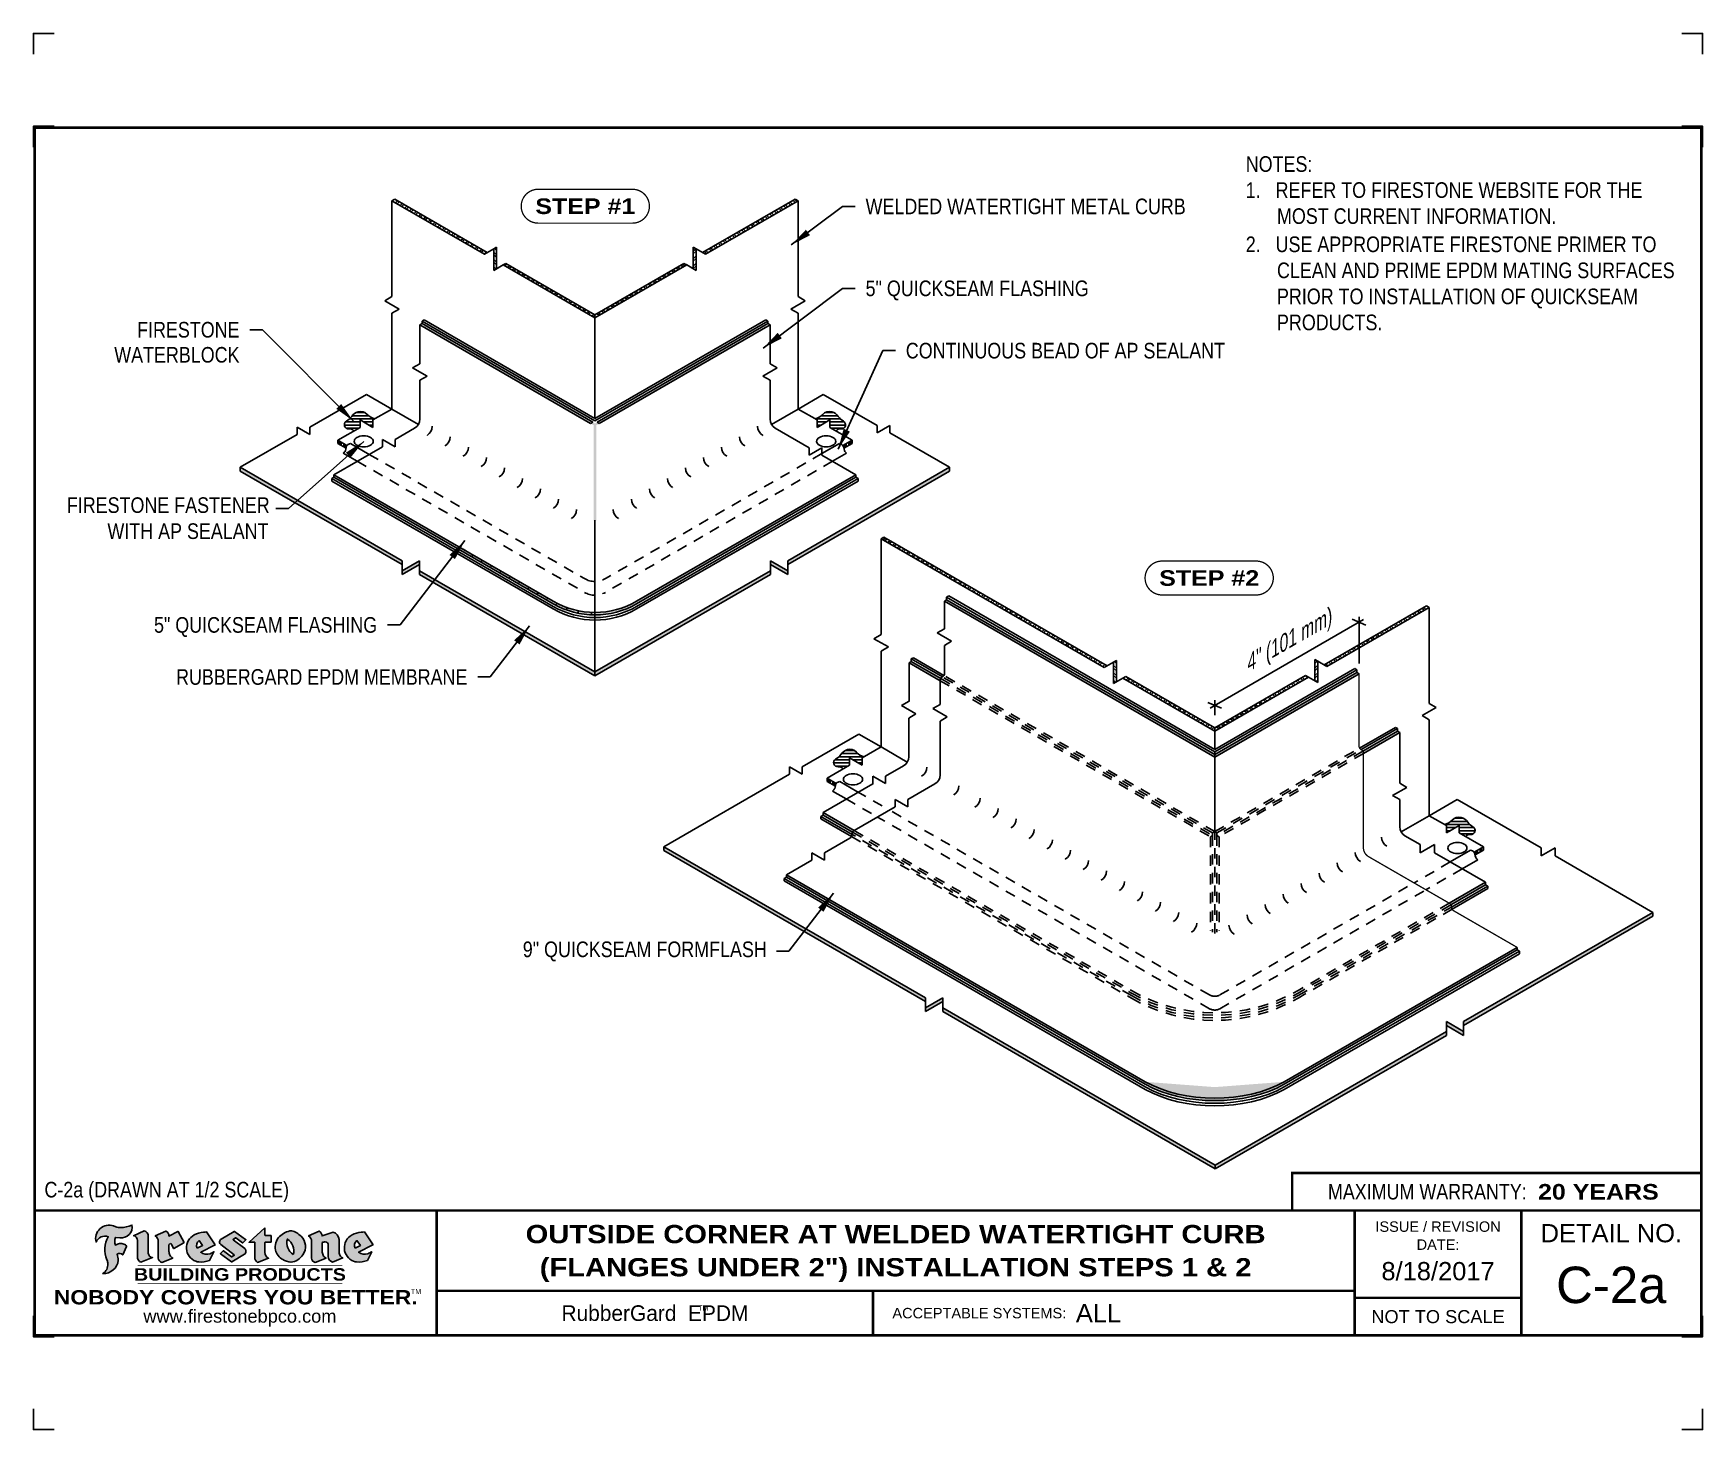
# Model space of a CAD drawing. Header units: inches. Extents: x 165.4 to 185.5, y -186.4 to -169.7.
import ezdxf
from ezdxf.enums import TextEntityAlignment as Align

# ---------------------------------------------------------------- set-up
doc = ezdxf.new("R2010")
doc.units = ezdxf.units.IN
doc.header["$MEASUREMENT"] = 0
doc.linetypes.add('HIDDEN', pattern=[0.375, 0.25, -0.125])
doc.linetypes.add('HIDDEN2', pattern=[0.1875, 0.125, -0.0625])
doc.layers.get('0').update_dxf_attribs({"linetype": 'CONTINUOUS'})
doc.layers.get('DEFPOINTS').update_dxf_attribs({"linetype": 'CONTINUOUS'})
for name, color, linetype in [('FSBP-ACCESSORY-OTHER', 7, 'CONTINUOUS'), ('FSBP-ANNO-NOTE', 7, 'CONTINUOUS'), ('FSBP-MEMBRANE', 7, 'CONTINUOUS'), ('FSBP-SEALANTS', 1, 'CONTINUOUS'), ('FSBP-TTLB', 7, 'CONTINUOUS'), ('FSBP-TTLB-BORDER', 7, 'CONTINUOUS'), ('FSBP-TTLB-TEXT', 7, 'CONTINUOUS')]:
    doc.layers.add(name, color=color, linetype=linetype)
doc.styles.add('FSBP_ARIAL', font='arial.ttf')
doc.styles.add('FSBP_ARIAL_BOLD', font='')
doc.styles.add('FSBP_ARIAL_NAR', font='ARIALN.TTF')
doc.styles.add('FSBP_BANKGOTHIC', font='bgothm.ttf')
doc.styles.get('FSBP_ARIAL_BOLD').set_extended_font_data('Arial Black')
doc.dimstyles.new('FSBP-LEADER', dxfattribs={"dimtxt": 0.1875, "dimasz": 0.25, "dimexe": 0.0625, "dimexo": 0.125, "dimgap": 0.125, "dimtad": 0, "dimtih": 1, "dimtoh": 1, "dimdec": 4, "dimzin": 0, "dimdsep": 46, "dimlunit": 4, "dimtxsty": 'FSBP_ARIAL_NAR', "dimcen": 0.09375, "dimclrd": 256, "dimclre": 256, "dimclrt": 256, "dimadec": 0, "dimazin": 0, "dimtfac": 1, "dimtdec": 4, "dimtofl": 0, "dimtmove": 0, "dimatfit": 3, "dimfxl": 0, "dimtolj": 1, "dimtzin": 0, "dimlwd": -1, "dimlwe": -1, "dimarcsym": 0})
pattern_1 = [(180, (0, 0), (-6.938893903907228e-18, -0.0375), [])]
pattern_2 = [(45, (0, 0), (-0.04419417382415922, 0.04419417382415922), []), (45, (0, 0.03125), (-0.04419417382415922, 0.04419417382415922), [])]
pattern_3 = [(135, (0, 0), (-0.04419417382415922, -0.04419417382415922), []), (135, (-0.03125, 0), (-0.04419417382415922, -0.04419417382415922), [])]

msp = doc.modelspace()

# ---------------------------------------------------------------- texts
at = {"layer": 'DEFPOINTS', "style": 'FSBP_ARIAL_NAR'}
msp.add_text('C-2a (DRAWN AT 1/2 SCALE)', height=0.1875, dxfattribs=at).set_placement((165.5798584845297, -183.5538428898481), align=Align.MIDDLE_LEFT)
at = {"layer": 'FSBP-ANNO-NOTE', "style": 'FSBP_ARIAL_BOLD'}
for s, p in [('STEP #1', (172.0703232527497, -171.7478423643684)), ('STEP #2', (179.5570164997288, -176.2113633202296))]:
    msp.add_text(s, height=0.1875, dxfattribs=at).set_placement(p, align=Align.MIDDLE_CENTER)
at = {"layer": 'FSBP-ANNO-NOTE', "style": 'FSBP_ARIAL_NAR'}
for s, p in [('WELDED WATERTIGHT METAL CURB', (175.4339063379266, -171.7503138705119)), ('5" QUICKSEAM FLASHING', (175.4339063379266, -172.7338339237602)), ('CONTINUOUS BEAD OF AP SEALANT', (175.9162817562971, -173.4817262154183))]:
    msp.add_text(s, height=0.1875, dxfattribs=at).set_placement(p, align=Align.MIDDLE_LEFT)
for s, p in [('FIRESTONE', (167.9209249182604, -173.2309226094659)), ('WATERBLOCK', (167.9209249182604, -173.5317038594659)), ('5" QUICKSEAM FLASHING', (169.5725392662988, -176.7743302847657)), ('RUBBERGARD EPDM MEMBRANE', (170.6550710210293, -177.3993302847657))]:
    msp.add_text(s, height=0.1875, dxfattribs=at).set_placement(p, align=Align.MIDDLE_RIGHT)
at = {"layer": 'FSBP-ANNO-NOTE', "style": 'FSBP_ARIAL_NAR', "oblique": 30}
msp.add_text('4" (101 mm)', height=0.1875, rotation=30.00000000000014, dxfattribs=at).set_placement((180.4898328691881, -176.9908043886212), align=Align.MIDDLE)
at = {"layer": 'FSBP-ANNO-NOTE', "char_height": 0.1875, "attachment_point": 1, "style": 'FSBP_ARIAL_NAR'}
for s, width, gutter_width, heights, insert in [('NOTES:\\P1.   REFER TO FIRESTONE WEBSITE FOR THE                \\P{\\W6.27837; }MOST CURRENT INFORMATION.\\P{\\H0.08333x;\\P}2.   USE APPROPRIATE FIRESTONE PRIMER TO \\P{\\W6.27837; }CLEAN AND PRIME EPDM MATING SURFACES \\P{\\W6.27837; }PRIOR TO INSTALLATION OF QUICKSEAM \\P{\\W6.27837; }PRODUCTS.', 5.173213509342361, 23.08110225731588, [3.273144538752634], (179.995754230792, -171.1477490422001)), ('{\\W7.18681; }FIRESTONE FASTENER \\P{\\W7.6694;  }WITH AP SEALANT', 2.842587114831986, 5, [0], (165.4196280521194, -175.2424718959804)), ('{\\W5.6571;  }9" QUICKSEAM FORMFLASH', 3.577814670432417, 5, [0], (170.6442677675087, -180.5749705826669))]:
    msp.add_mtext_dynamic_manual_height_columns(s, width=width, gutter_width=gutter_width, heights=heights, dxfattribs=dict(at, insert=insert))

# ---------------------------------------------------------------- blocks, each defined once
blk = doc.blocks.new('TTLB-EPDM_2')
at = {"layer": 'FSBP-TTLB-TEXT'}
h = blk.add_hatch(color=1, dxfattribs=at)
edge = h.paths.add_edge_path()
edge.add_arc((1.037309769669573, -0.1982514792917306), 0.1319107607348553, 264.0410451462098, 370.3106169565175)
edge.add_arc((1.027551646585694, 0.1214293576525799), 0.3273056962876235, 270.05058356628535, 295.23459397187514, ccw=False)
edge.add_arc((1.022801957313345, -0.06680179986895154), 0.1391656561713503, 249.3281275763668, 272.0749124149863, ccw=False)
edge.add_line((0.9736743133014443, -0.1970076156048179), (0.9474927838574558, -0.1852745150568325))
edge.add_arc((0.8939498971398288, -0.3394262635682071), 0.1631857907024099, 70.84590087378872, 194.3325259843273)
edge.add_arc((0.8444260109029493, -0.4259936440910768), 0.1179914261095279, 70.96950098067128, 156.9641407594482, ccw=False)
edge.add_arc((1.153141409296894, -0.4684497516079468), 0.3110405457095052, 150.3231137483159, 203.2084295854517)
edge.add_arc((0.7562495500622943, -0.6412608153899899), 0.1218587156617311, 0.8849157075190988, 24.34668939894999, ccw=False)
edge.add_arc((0.7493781665697374, -0.6475258110744375), 0.1289731377238325, -58.36655102076742, 3.6216782311386737, ccw=False)
edge.add_arc((0.8256699029544474, -0.5792158350996106), 0.1783301886510354, 267.2205474105585, 354.1381621173521)
edge.add_arc((0.7903121048625305, -0.6011409294291745), 0.212787892960859, 0.9996158580669322, 21.00503380861244)
edge.add_arc((1.01880712263941, -0.5666691048185161), 0.05136395668415847, 40.82117713173261, 125.52727787225791, ccw=False)
edge.add_line((1.057676976260041, -0.5330924682126437), (1.102776947655911, -0.4308018311949837))
edge.add_arc((1.040858222524664, -0.4699705673995949), 0.07326744446031509, 32.31675181867256, 66.31481236598174)
edge.add_arc((1.032262518825329, -0.5063316993097662), 0.1102246948011782, 69.8179132332389, 125.254734720681)
edge.add_arc((1.127708877207287, -0.368959353531244), 0.1659710644737306, 164.1569669952081, 196.5811013160487, ccw=False)
edge.add_line((0.9680425188342383, -0.3236487780942383), (1.023615334387159, -0.3294494641845773))
h = blk.add_hatch(color=1, dxfattribs=at)
edge = h.paths.add_edge_path()
edge.add_line((1.275239419159561, -0.6223407783464694), (1.415345367376062, -0.5660418822574371))
edge.add_arc((1.421019305783958, -0.5090099247487757), 0.05731350411836949, 181.9717871001989, 264.31851000495806, ccw=False)
edge.add_line((1.363739737527226, -0.5109819325197265), (1.363412352251203, -0.3102363679013962))
edge.add_arc((1.294263659668751, -0.3103491388303989), 0.06914878453844908, 0.0934405599591014, 72.42834396969012)
edge.add_line((1.315139561173908, -0.2444268274366692), (1.186839444240604, -0.3024209471341379))
edge.add_arc((1.175246268095289, -0.3585110609420917), 0.05727567197445628, -0.017399788185912257, 78.322067691347, ccw=False)
edge.add_line((1.232521937428658, -0.3585284546236807), (1.232574268422297, -0.555126496687123))
edge.add_arc((1.305699496415486, -0.5558575689677219), 0.07312888236350451, 179.4272023230205, 245.3845503102953)
h = blk.add_hatch(color=1, dxfattribs=at)
edge = h.paths.add_edge_path()
edge.add_line((1.792026821926584, -0.3839679064720229), (1.722158956877934, -0.2518542302253621))
edge.add_arc((1.720119655279638, -0.2529327078887852), 0.002306916790721817, 27.87197133405656, 117.3766794470751)
edge.add_line((1.719058846382097, -0.250884159729182), (1.610638460368705, -0.3070279753467702))
edge.add_arc((1.547088841662962, -0.3061026658494403), 0.06355635479880145, 359.165808011073, 425.8793658831422)
edge.add_line((1.573061729235633, -0.2480956029480268), (1.446879247402876, -0.3051325108639702))
edge.add_arc((1.407812067100189, -0.370357133046621), 0.07602957263902092, -3.441403975725109, 59.07992244284969, ccw=False)
edge.add_line((1.483704536400296, -0.3749210150788969), (1.483704536400296, -0.5723838140635706))
edge.add_arc((1.54053746518044, -0.568254406115083), 0.05698275005415228, 184.1557352478595, 255.3066498366543)
edge.add_line((1.526084036778343, -0.6233736605654059), (1.657291340682093, -0.570650514527486))
edge.add_arc((1.688298576827198, -0.5021390388423987), 0.0752015358480571, 207.5160880841914, 245.649226723163, ccw=False)
edge.add_arc((1.721050197024907, -0.4914488168456328), 0.1093332836229113, 179.4823365255141, 204.5537900001094, ccw=False)
edge.add_line((1.611721375809452, -0.4904610114968335), (1.611721375809452, -0.4126404716788983))
edge.add_arc((1.628589765097195, -0.414159299036043), 0.01693662875851176, 28.356188110622725, 174.8549701683585, ccw=False)
edge.add_arc((1.627340435522395, -0.4197189881350504), 0.02111886817708033, 22.216893572439517, 40.10213956426492, ccw=False)
edge.add_line((1.646891420738257, -0.4117336534413738), (1.666638796144639, -0.4549750258192233))
edge.add_arc((1.668737246926742, -0.4540167099035481), 0.002306916790685496, 204.545128184284, 299.6323508190091)
edge.add_line((1.669877862091766, -0.4560219186518992), (1.791128135493295, -0.3870515928837648))
edge.add_line((1.791128135493295, -0.3870515928837648), (1.792026821926584, -0.3839679064720229))
h = blk.add_hatch(color=1, dxfattribs=at)
h.paths.add_polyline_path([(2.063388732080512, -0.2583237030618903, 0.02524281661523788), (2.025024361750752, -0.2610532129309178, 0.1213611957758757), (1.901773912052249, -0.3008158885520373, 0.6151668103976068), (1.93274136141747, -0.6099060679591872, 0.05306812109568645), (1.967936229862175, -0.617865745600497, 0.1150932231766138), (2.099126721549737, -0.5994933789882708), (2.151195569562105, -0.4944891916583316, -0.08755405562188731), (2.104230609512001, -0.5187113292177372, -0.265591761123442), (1.992692314386659, -0.5010701623316862), (2.165347897647223, -0.4141184325909109, 0.4518949533370738), (2.166222728871162, -0.4107679608846269)])
h.paths.add_polyline_path([(2.014217313945437, -0.4188965037300676), (1.951113654018855, -0.4515330109460507, -0.3720533890450154), (1.973177450672722, -0.3607130665457561)], flags=16)
h = blk.add_hatch(color=1, dxfattribs=at)
edge = h.paths.add_edge_path()
edge.add_arc((2.260407392426802, -0.3775796671688782), 0.04152450223225729, 123.20805433950699, 232.2027298779723, ccw=False)
edge.add_line((2.237665217914071, -0.3428366421988329), (2.393535971665983, -0.2540943745380986))
edge.add_arc((2.394677353533142, -0.2560991469722482), 0.002306916790741334, 55.64644466176611, 119.65426054492559, ccw=False)
edge.add_line((2.395979141996861, -0.2541946229174954), (2.531809646140459, -0.3470380726374032))
edge.add_arc((2.530468902927946, -0.3489153772789875), 0.002306916790700397, -42.731101238422525, 54.4661353739603, ccw=False)
edge.add_line((2.532163440279987, -0.3504807552658491), (2.498457913851155, -0.3869673252714421))
edge.add_arc((2.496763376499139, -0.3854019472845934), 0.002306916790672934, 233.7527076894875, 317.26889876138785, ccw=False)
edge.add_line((2.495399362263356, -0.38726241234572), (2.413849913492982, -0.3274738082119626))
edge.add_arc((2.412485899257181, -0.3293342732731342), 0.002306916790720064, 53.75270768979358, 124.4135619297835)
edge.add_line((2.41118211687575, -0.3274311136421062), (2.382933981293377, -0.346782838468144))
edge.add_arc((2.38423776367478, -0.3486859980991606), 0.002306916790694898, 124.4135619293799, 231.8459020253626)
edge.add_line((2.382812599816248, -0.3505000469010184), (2.519899969301207, -0.4581994452042721))
edge.add_arc((2.494247019847682, -0.4908523236374461), 0.04152450223225742, -55.21225898295222, 51.84590202520428, ccw=False)
edge.add_line((2.517938320565804, -0.5249552055672808), (2.364434947484597, -0.6179520922513717))
edge.add_arc((2.36323960192349, -0.6159790200102006), 0.002306916790726996, 233.2955624372927, 301.20872157023314, ccw=False)
edge.add_line((2.361860787187538, -0.6178285429225383), (2.231266621301074, -0.5204709167214361))
edge.add_arc((2.232647938930649, -0.5186232623475259), 0.002306916790697672, 135.5134179846393, 233.21798691998708, ccw=False)
edge.add_line((2.231002150870836, -0.5170067083764565), (2.262839375599356, -0.4845937328397696))
edge.add_arc((2.264485163659225, -0.4862102868108537), 0.002306916790748497, 53.0352839999411, 135.513417985369, ccw=False)
edge.add_line((2.265872365996302, -0.4843670465239001), (2.361834678328762, -0.5565872257804898))
edge.add_arc((2.363221880665761, -0.5547439854936304), 0.002306916790627066, 233.0352840000685, 302.2362632414394)
edge.add_line((2.36445241715569, -0.5566953042850713), (2.39428499383348, -0.5378823484768844))
edge.add_arc((2.393054457343549, -0.5359310296853765), 0.002306916790685166, 302.2362632406177, 412.2027298768422)
edge.add_line((2.394468296066179, -0.5341081404551886), (2.234958295420142, -0.4103916733127022))
h = blk.add_hatch(color=1, dxfattribs=at)
edge = h.paths.add_edge_path()
edge.add_line((2.763460561272041, -0.2072496393923444), (2.763460561272041, -0.2969520779963801))
edge.add_arc((2.765767478062699, -0.2969520779963943), 0.00230691679065842, 179.9999999996471, 269.9999999996471)
edge.add_line((2.765767478062685, -0.2992589947870528), (2.835417693520355, -0.2992589947870528))
edge.add_arc((2.835417693520355, -0.3015659115777538), 0.002306916790701052, 0, 90, ccw=False)
edge.add_line((2.837724610311056, -0.3015659115777538), (2.837724610311056, -0.3790761307453892))
edge.add_arc((2.83541769352037, -0.3790761307453749), 0.002306916790686842, 269.99999999964706, 359.99999999964706, ccw=False)
edge.add_line((2.835417693520355, -0.3813830475360618), (2.765767478062685, -0.3813830475360618))
edge.add_arc((2.765767478062699, -0.3836899643267202), 0.00230691679065842, 90.00000000035294, 180.0000000003529)
edge.add_line((2.763460561272041, -0.3836899643267344), (2.763460561272041, -0.5033995910642801))
edge.add_arc((2.836735953378943, -0.5071368822038516), 0.07337063740681413, 177.0802527808789, 245.3249543133826)
edge.add_line((2.806105814540615, -0.5738080530967267), (2.674529557384915, -0.6226036013049594))
edge.add_arc((2.708610405062069, -0.564298408791804), 0.06753517344606039, 177.0345319916277, 239.6926428024901, ccw=False)
edge.add_line((2.641165668230087, -0.560804539009709), (2.641165668230087, -0.3836899643267344))
edge.add_arc((2.638858751439429, -0.3836899643267202), 0.00230691679065842, 359.9999999996471, 449.999999999647)
edge.add_line((2.638858751439443, -0.3813830475360618), (2.572857950769389, -0.3813830475360618))
edge.add_line((2.572857950769389, -0.3813830475360618), (2.763460561272041, -0.2072496393923444))
h = blk.add_hatch(color=1, dxfattribs=at)
edge = h.paths.add_edge_path(flags=16)
edge.add_arc((2.940363509127394, -0.4847985213681437), 0.1684614578629418, 344.5558804047865, 417.0140046669545)
edge.add_arc((3.194458079644619, -0.3883534532477785), 0.1684614578629414, 164.5558804047864, 237.0140046669546)
edge = h.paths.add_edge_path()
edge.add_arc((3.069375116502199, -0.4399344555144872), 0.1828726885096673, 136.0914512150047, 191.213418978326)
edge.add_arc((3.064939550433406, -0.4318234379590333), 0.1803148804748503, 194.0167254156723, 240.6663730831859)
edge.add_arc((3.098047041778981, -0.3845058757092554), 0.2378525180183701, 239.2975390661776, 264.2889872773176)
edge.add_arc((3.04884478212623, -0.4190232383793012), 0.203760689247156, 277.1986764832036, 326.503572961274)
edge.add_arc((3.077739326803546, -0.4341046616465112), 0.171374865791709, 325.3768876809902, 406.3828327799087)
edge.add_arc((3.011839488065919, -0.4896144380417797), 0.2571945645850002, 44.28462553519766, 73.82901434867304)
edge.add_arc((3.117152499586992, -0.4983433120546693), 0.2579560664039132, 97.50292863483666, 134.1039137579027)
h = blk.add_hatch(color=1, dxfattribs=at)
edge = h.paths.add_edge_path()
edge.add_line((3.322690228557462, -0.5721896537377091), (3.322690228557462, -0.3749210150788969))
edge.add_arc((3.246797759257384, -0.3703571330465745), 0.076029572638996, 356.5585960242387, 419.0799224428129)
edge.add_line((3.285864939560099, -0.3051325108639702), (3.412047421392799, -0.2480956029480268))
edge.add_arc((3.386074533820159, -0.3061026658494941), 0.06355635479883807, 0.3962622833877276, 65.87936588318718, ccw=False)
edge.add_line((3.449629368605429, -0.3056631084210863), (3.580526418688805, -0.2593848434574539))
edge.add_arc((3.555744121700958, -0.3530904070730321), 0.09692726601172152, 2.366977007666776, 75.18615851992018, ccw=False)
edge.add_line((3.652588689330287, -0.3490873311063041), (3.652588689330287, -0.4883770011386872))
edge.add_arc((3.761877549389556, -0.4914934052703811), 0.1093332836229047, 178.3666365323574, 204.5537900000422)
edge.add_arc((3.729125929191727, -0.5021836272670953), 0.07520153584796169, 207.5160880841711, 245.2240541443093)
edge.add_line((3.697611150971852, -0.5704631245385627), (3.572585913552643, -0.6207021253773775))
edge.add_arc((3.59534718600759, -0.5526356419907701), 0.07177131519198746, 180.3328587115751, 251.51018566665869, ccw=False)
edge.add_line((3.523577081955409, -0.5530525936986663), (3.523577081955409, -0.4153032515383615))
edge.add_arc((3.486319529276879, -0.4148773504126441), 0.0372599868942854, 359.3450650296066, 449.0500281941028)
edge.add_arc((3.482769874121713, -0.4419622099033496), 0.06447454900600783, 86.29402372314017, 119.8211331593848)
edge.add_line((3.450707067966732, -0.3860252459975726), (3.450707067966732, -0.4904610114968335))
edge.add_arc((3.560035889182251, -0.491448816845647), 0.1093332836229751, 179.4823365255069, 204.5537900001023)
edge.add_arc((3.527284268984408, -0.5021390388424952), 0.07520153584796385, 207.5160880841699, 245.6492267231416)
edge.add_line((3.496277032839316, -0.570650514527486), (3.365069728935509, -0.6233736605654059))
edge.add_arc((3.37950248606194, -0.5682868177318081), 0.05694615642555727, 183.9298782390169, 255.318496325343, ccw=False)
h = blk.add_hatch(color=1, dxfattribs=at)
h.paths.add_polyline_path([(3.957695472291277, -0.2583237030618903, 0.02524281661523822), (3.919331101961575, -0.2610532129309178, 0.1085638477195505), (3.807890832595604, -0.2939221658134414, 0.6425897848490651), (3.827048101628293, -0.6099060679591872, 0.05306812109569052), (3.862242970072884, -0.617865745600497, 0.1150932231766133), (3.993433461760503, -0.5994933789882708), (4.045502309772871, -0.4944891916583316, -0.08755405562189084), (3.998537349722767, -0.5187113292177372, -0.2655917611234366), (3.886999054597368, -0.5010701623316862), (4.059654637857989, -0.4141184325909109, 0.4518949533370731), (4.060529469081928, -0.4107679608846269)])
h.paths.add_polyline_path([(3.90852405415626, -0.4188965037300676), (3.845420394229677, -0.4515330109460507, -0.3720533890450147), (3.867484190883488, -0.3607130665457561)], flags=16)
at = {"layer": 'DEFPOINTS', "linetype": 'Continuous', "ltscale": 1.75}
for points in [[(-0.015625, 13.88083333333333), (-0.015625, 14.13083333333333), (0.234375, 14.13083333333333)], [(20.01562500000003, 13.88083333333333), (20.01562500000003, 14.13083333333333), (19.76562500000003, 14.13083333333333)], [(-0.015625, -2.380833333333342), (-0.015625, -2.630833333333342), (0.234375, -2.630833333333342)], [(20.01562500000003, -2.380833333333342), (20.01562500000003, -2.630833333333342), (19.76562500000003, -2.630833333333342)]]:
    blk.add_lwpolyline(points, dxfattribs=at)
at = {"layer": 'DEFPOINTS', "color": 1}
for points in [[(0.234375, 13.015625), (-0.015625, 13.015625), (-0.015625, 12.765625)], [(20.015625, 12.765625), (20.015625, 13.015625), (19.765625, 13.015625)], [(0.234375, -1.515625), (-0.015625, -1.515625), (-0.015625, -1.265625)], [(20.015625, -1.265625), (20.015625, -1.515625), (19.765625, -1.515625)]]:
    blk.add_lwpolyline(points, dxfattribs=at)
at = {"layer": 'FSBP-TTLB', "const_width": 0.03125}
blk.add_lwpolyline([(15.09028770518938, 0), (20, 0), (20, 0.4512598240669945), (15.09028770518938, 0.4512598240669945)], close=True, dxfattribs=at)
for points in [[(0, 0), (0, -1.5), (20, -1.5), (20, 0), (0, 0)], [(4.825208527206769, 0), (4.825208527206769, -0.9643749050531198)], [(15.84028770518938, 0), (15.84028770518938, -0.9643749050531198)], [(17.84110496735593, 0), (17.84110496735593, -1.5)], [(20, 0), (20, -1.5)], [(4.825208527206769, -0.9643749050531198), (15.84028770518938, -0.9643749050531198)], [(4.825208527206769, -0.9643749050531198), (4.825208527206769, -1.5)], [(15.84028770518938, -0.9643749050531198), (15.84028770518938, -1.5)], [(15.84028770518938, -1.048740175933006), (17.84110496735593, -1.048740175933006)]]:
    blk.add_lwpolyline(points, dxfattribs=at)
at = {"layer": 'FSBP-TTLB-BORDER', "const_width": 0.03125}
blk.add_lwpolyline([(20, 0), (20, 13), (0, 13), (0, 0)], dxfattribs=at)
at = {"layer": 'FSBP-TTLB-TEXT', "color": 1}
blk.add_line((0.7358432058323388, -0.379822754145593), (0.7358432058323388, -0.379822754145593), dxfattribs=at)
for points in [[(1.023615323725323, -0.3294494630716969, 0.5000510906601082), (1.167090420776901, -0.1746414942047778, -0.1103304102359608), (1.027840608309816, -0.2058762110801382, -0.09957876667165425), (0.9736743133014443, -0.1970076156048179), (0.9474927838574558, -0.1852745150568325, 0.5978159689075124), (0.7358432058323388, -0.379822754145593, -0.3938834584182213), (0.8828996422548698, -0.3144510229727047, 0.2349406564350952), (0.86727108227484, -0.5910237178633082, -0.1027304183841549), (0.8780937320133262, -0.6393788197974146, -0.2772692352614086), (0.8170223912655956, -0.7573362346216896, 0.3985429150902959), (1.003067614090241, -0.5974286950643517, 0.0875124847930418), (0.9889600163401155, -0.5248671157293501, -0.3874031597924062), (1.057676976260041, -0.5330924682126437), (1.102776947655911, -0.4308018311949837, 0.1494423498871741), (1.07029056398062, -0.4028746979725923, 0.2467195073738216), (0.9686394281704906, -0.4163228904100862, -0.1424285161541127), (0.9680425188342383, -0.3236487780942383), (1.023615334387159, -0.3294494641845773)], [(2.166222728871162, -0.4107679608846269), (2.063388732080512, -0.2583237030618903, 0.02524281661523788), (2.025024361750752, -0.2610532129309178, 0.1085638477195265), (1.913584092384895, -0.2939221658134414, 0.6425897848491228), (1.93274136141747, -0.6099060679591872, 0.05306812109568648), (1.967936229862175, -0.617865745600497, 0.1150932231766137), (2.099126721549737, -0.5994933789882708), (2.151195569562105, -0.4944891916583316, -0.0875540556218873), (2.104230609512001, -0.5187113292177372, -0.2655917611234418), (1.992692314386659, -0.5010701623316862), (2.165347897647223, -0.4141184325909109)], [(2.763460561272041, -0.2072496393923444), (2.763460561272041, -0.2969520779963801, 0.4142135623730958), (2.765767478062685, -0.2992589947870528), (2.835417693520355, -0.2992589947870528, -0.414213562373095), (2.837724610311056, -0.3015659115777538), (2.837724610311056, -0.3790761307453892, -0.4142135623730938), (2.835417693520355, -0.3813830475360618), (2.765767478062685, -0.3813830475360618, 0.4142135623730958), (2.763460561272041, -0.3836899643267344), (2.763460561272041, -0.5033995910642801, 0.3068985753588853), (2.806105814540615, -0.5738080530967267), (2.674529557384915, -0.6226036013049594, -0.2804194150632976), (2.641165668230087, -0.560804539009709), (2.641165668230087, -0.3836899643267344, 0.414213562373095), (2.638858751439443, -0.3813830475360618), (2.572857950769389, -0.3813830475360618), (2.763460561272041, -0.2072496393923444)], [(4.060529469081928, -0.4107679608846269), (3.957695472291277, -0.2583237030618903, 0.02524281661523788), (3.919331101961575, -0.2610532129309178, 0.1085638477195265), (3.807890832595604, -0.2939221658134414, 0.6425897848491228), (3.827048101628293, -0.6099060679591872, 0.05306812109568648), (3.862242970072884, -0.617865745600497, 0.1150932231766137), (3.993433461760503, -0.5994933789882708), (4.045502309772871, -0.4944891916583316, -0.0875540556218873), (3.998537349722767, -0.5187113292177372, -0.2655917611234418), (3.886999054597368, -0.5010701623316862), (4.059654637857989, -0.4141184325909109)], [(4.059654637857989, -0.4141184325909109, 0.4518949533370731), (4.060529469081928, -0.4107679608846269, 0.4518949533370731)]]:
    blk.add_lwpolyline(points, format="xyb", dxfattribs=at)
for points in [[(1.275239419159561, -0.6223407783464694), (1.415345367376062, -0.5660418822574371, -0.3756100036733062), (1.363739737527226, -0.5109819325197265), (1.363412352251203, -0.3102363679013962, 0.3265360292958048), (1.315139561173908, -0.2444268274366692), (1.186839444240604, -0.3024209471341379, -0.3557863980845349), (1.232521937428658, -0.3585284546236807), (1.232574268422297, -0.555126496687123, 0.2960110723418457)], [(1.792026821926584, -0.3839679064720229), (1.722158956877934, -0.2518542302253621, 0.4116839150163434), (1.719058846382097, -0.250884159729182), (1.610638460368705, -0.3070279753467702, 0.2996033003794034), (1.573061729235633, -0.2480956029480268), (1.446879247402876, -0.3051325108639702, -0.2797757560995365), (1.483704536400296, -0.3749210150788969), (1.483704536400296, -0.5723838140635706, 0.320828638474519), (1.526084036778343, -0.6233736605654059), (1.657291340682093, -0.570650514527486, -0.1679398621276611), (1.621603752698661, -0.5368819723450571, -0.1098333365370753), (1.611721375809452, -0.4904610114968335), (1.611721375809452, -0.4126404716788983, -0.743334502655012), (1.64349420176768, -0.4061152228778298, -0.07819791644735608), (1.646891420738257, -0.4117336534413738), (1.666638796144639, -0.4549750258192233, 0.4404648714563479), (1.669877862091766, -0.4560219186518992), (1.791128135493295, -0.3870515928837648)], [(1.951113654018855, -0.4515330109460507), (2.014217313945437, -0.4188965037300676), (1.973177450672722, -0.3607130665457561, 0.3720533890450154)], [(2.234958295420142, -0.4103916733127022, -0.5150044486718882), (2.237665217914071, -0.3428366421988329), (2.393535971665983, -0.2540943745380986, -0.2867822934100265), (2.395979141996861, -0.2541946229174954), (2.531809646140459, -0.3470380726374032, -0.4515027974650387), (2.532163440279987, -0.3504807552658491), (2.498457913851155, -0.3869673252714421, -0.3814439164929681), (2.495399362263356, -0.38726241234572), (2.413849913492982, -0.3274738082119626, 0.3184718635035665), (2.41118211687575, -0.3274311136421062), (2.382933981293377, -0.346782838468144, 0.5064094529656681), (2.382812599816248, -0.3505000469010184), (2.519899969301207, -0.4581994452042721, -0.5043597839115849), (2.517938320565804, -0.5249552055672808), (2.364434947484597, -0.6179520922513717, -0.3053163970316367), (2.361860787187538, -0.6178285429225383), (2.231266621301074, -0.5204709167214361, -0.4541703869768119), (2.231002150870836, -0.5170067083764565), (2.262839375599356, -0.4845937328397696, -0.3762644290664977), (2.265872365996302, -0.4843670465239001), (2.361834678328762, -0.5565872257804898, 0.3114700032088108), (2.36445241715569, -0.5566953042850713), (2.39428499383348, -0.5378823484768844, 0.520381097387146), (2.394468296066179, -0.5341081404551886)], [(2.937624918725987, -0.3131105398334029, 0.2452625673097023), (2.889993533867141, -0.4754966266250307, 0.2064059665179019), (2.976604338974084, -0.5890186876871866, 0.1094800500670344), (3.074378098474654, -0.6211778035979165, 0.2185147641853038), (3.218764944843201, -0.5314757029352819, 0.3689489483072479), (3.195959963110113, -0.3100352223135445, 0.1296305888694145), (3.0834694040758, -0.242595816912754, 0.1610736375384317)], [(3.10274193015772, -0.5296595419651595, 0.3271311138286319), (3.032079658614293, -0.3434924326507627, 0.3271311138286322)], [(3.322690228557462, -0.5721896537377091), (3.322690228557462, -0.3749210150788969, 0.2797757560995341), (3.285864939560099, -0.3051325108639702), (3.412047421392799, -0.2480956029480268, -0.2937618496109166), (3.449629368605429, -0.3056631084210863), (3.580526418688805, -0.2593848434574539, -0.3288760160581939), (3.652588689330287, -0.3490873311063041), (3.652588689330287, -0.4883770011386872, 0.114762897203527), (3.662431105063263, -0.536926560769686, 0.166032965990522), (3.697611150971852, -0.5704631245385627), (3.572585913552643, -0.6207021253773775, -0.3209557512194564), (3.523577081955409, -0.5530525936986663), (3.523577081955409, -0.4153032515383615, 0.4127061514896111), (3.48693727661589, -0.3776224848030694, 0.1473421876160361), (3.450707067966732, -0.3860252459975726), (3.450707067966732, -0.4904610114968335, 0.1098333365370753), (3.460589444855941, -0.5368819723450855, 0.1679398621276611), (3.496277032839316, -0.570650514527486), (3.365069728935509, -0.6233736605654059, -0.3219729545308964), (3.322690228557462, -0.5721896537377091, 29.1476284739)], [(3.845420394229677, -0.4515330109460507), (3.90852405415626, -0.4188965037300676), (3.867484190883488, -0.3607130665457561, 0.3720533890450154)]]:
    blk.add_lwpolyline(points, format="xyb", close=True, dxfattribs=at)
at = {"layer": 'FSBP-TTLB-TEXT'}
for points, const_width in [([(1.233926579809207, -0.6584455781731435), (3.691229482685259, -0.6584455781731577)], 0.0078125), ([(1.233926579809207, -0.8761560960495984), (3.691229482685259, -0.8761560960495842)], 0.0078125), ([(10.06152282927678, -0.9643749050531198), (10.06152282927678, -1.5)], 0.03125)]:
    blk.add_lwpolyline(points, dxfattribs=dict(at, const_width=const_width))
at = {"layer": 'FSBP-TTLB-TEXT', "color": 1}
for centre, start, end in [((1.789987520328282, -0.3850463841354355), 299.6323508193319, 27.87197133380463), ((2.164310260790558, -0.412058050385383), 296.7304547840455, 34.00233684987403)]:
    blk.add_arc(centre, 0.00230691679068068, start, end, dxfattribs=at)
at = {"layer": 'FSBP-TTLB-TEXT', "style": 'FSBP_ARIAL_NAR'}
blk.add_text('MAXIMUM WARRANTY:', height=0.1875, dxfattribs=at).set_placement((17.90516569312837, 0.2256299120335257), align=Align.MIDDLE_RIGHT)
at = {"layer": 'FSBP-TTLB-TEXT'}
for s, height, style, p in [('ISSUE / REVISION', 0.125, 'FSBP_ARIAL', (16.84069633627263, -0.1938496373466023)), ('DETAIL NO.', 0.21875, 'FSBP_ARIAL', (18.92055248367797, -0.2724398367368792)), ('DATE:', 0.125, 'FSBP_ARIAL', (16.84069633627263, -0.409973105348854)), ('www.firestonebpco.com', 0.15625, 'FSBP_ARIAL', (2.462578031247233, -1.268657306740124)), ('RubberGard  EPDM', 0.1875, 'FSBP_BANKGOTHIC', (7.443365678241776, -1.23218745252656)), ('TM', 0.0625, 'FSBP_BANKGOTHIC', (8.023397742165457, -1.169706269210366)), ('NOT TO SCALE', 0.15625, 'FSBP_ARIAL', (16.84069633627263, -1.274370087966503))]:
    blk.add_text(s, height=height, dxfattribs=dict(at, style=style)).set_placement(p, align=Align.MIDDLE_CENTER)
at = {"layer": 'FSBP-TTLB-TEXT', "lineweight": 18, "style": 'FSBP_ARIAL_BOLD'}
blk.add_text('BUILDING PRODUCTS', height=0.1484375, dxfattribs=at).set_placement((2.462578031247233, -0.7673008371113639), align=Align.MIDDLE_CENTER)
at = {"layer": 'FSBP-TTLB-TEXT', "color": 1}
for s, height, style, p in [('NOBODY COVERS YOU BETTER.', 0.171875, 'FSBP_ARIAL_BOLD', (2.412604263603384, -1.041650450587369)), ('TM', 0.0625, 'FSBP_BANKGOTHIC', (4.576671173373001, -0.9725745042934193))]:
    blk.add_text(s, height=height, dxfattribs=dict(at, style=style)).set_placement(p, align=Align.MIDDLE_CENTER)
at = {"layer": 'FSBP-TTLB-TEXT', "style": 'FSBP_ARIAL'}
blk.add_text('ACCEPTABLE SYSTEMS:', height=0.125, dxfattribs=at).set_placement((10.29281281591562, -1.23218745252656), align=Align.MIDDLE_LEFT)
at = {"layer": 'FSBP-TTLB-TEXT'}
for tag, height, style, p in [('MAXIMUM_WARRANTY', 0.1875, 'FSBP_ARIAL_BOLD', (18.03987100774941, 0.2240244307510579)), ('ACCPT_SYSTEMS', 0.21875, 'FSBP_ARIAL', (12.49438170418193, -1.23218745252656))]:
    blk.add_attdef(tag, text='', height=height, dxfattribs=dict(at, style=style)).set_placement(p, align=Align.MIDDLE_LEFT)
for tag, height, style, p in [('DETAIL_DESCP_LINE_1', 0.21875, 'FSBP_ARIAL_BOLD', (10.33118450231211, -0.2831249841755152)), ('DETAIL_DESCP_LINE_2', 0.21875, 'FSBP_ARIAL_BOLD', (10.33118450231211, -0.6812499208775904)), ('ISSUE_REV_DATE', 0.21875, 'FSBP_ARIAL', (16.84069633627263, -0.7282559425942452)), ('DETAIL_NUMBER', 0.4375, 'FSBP_ARIAL', (18.91941590748775, -0.8931630692489421))]:
    blk.add_attdef(tag, text='', height=height, dxfattribs=dict(at, style=style)).set_placement(p, align=Align.MIDDLE_CENTER)

# ---------------------------------------------------------------- hatches: boundary and pattern name
h = msp.add_hatch()
h.set_pattern_fill('ANSI31', color=256)
h.set_pattern_definition([(45, (0, 0), (-0.08838834764831843, 0.08838834764831845), [])])
h.paths.add_polyline_path([(170.6330758376798, -175.8827851006426), (170.620085456623, -175.9052851006426), (171.686118500686, -176.5207595655974, 0.1316524975873827), (172.186118500686, -176.6547341618129), (172.186118500686, -176.624734161813, -0.1316524975873874), (171.686118500686, -176.4907595655974)])
h = msp.add_hatch(color=256)
h.dxf.hatch_style = 1
h.paths.add_polyline_path([(170.6330758376798, -175.8827851006426), (170.620085456623, -175.9052851006426), (171.686118500686, -176.5207595655974, 0.1316524975873827), (172.186118500686, -176.6547341618129), (172.186118500686, -176.624734161813, -0.1316524975873874), (171.686118500686, -176.4907595655974)])
h = msp.add_hatch(color=256)
h.dxf.hatch_style = 1
h.paths.add_polyline_path([(172.686118500686, -176.5207595655974), (173.752151544749, -175.9052851006426), (173.7391611636922, -175.8827851006426), (172.686118500686, -176.4907595655974, -0.1316524975874017), (172.186118500686, -176.624734161813), (172.186118500686, -176.6547341618129, 0.131652497587396)])
at = {"layer": 'FSBP-ACCESSORY-OTHER'}
h = msp.add_hatch(dxfattribs=at)
h.set_pattern_fill('STEEL', color=256, scale=0.5, style=0)
h.set_pattern_definition(pattern_2)
h.paths.add_polyline_path([(173.3999586635173, -172.2595018659006), (173.3661295461819, -172.2399706159006), (173.3661295461819, -172.4982143949561), (173.3999586635173, -172.517745644956)])
h.paths.add_polyline_path([(171.1179302917056, -172.4336534501923), (171.0841011743703, -172.4531847001922), (172.186118500686, -173.0894347001922), (172.186118500686, -173.0503722001923)])
h.paths.add_polyline_path([(169.7833109179911, -171.6631105955124), (169.7494818006556, -171.6826418455124), (170.860455501339, -172.3240628106645), (170.8942846186743, -172.3045315606645)])
h = msp.add_hatch(dxfattribs=at)
h.set_pattern_fill('STEEL', color=256, scale=0.5, angle=90, style=0)
h.set_pattern_definition(pattern_3)
h.paths.add_polyline_path([(173.2881358270016, -172.4531847001922), (173.2543067096663, -172.4336534501923), (172.186118500686, -173.0503722001922), (172.186118500686, -173.0894347001922)])
h.paths.add_polyline_path([(174.6227552007163, -171.6826418455124), (174.5889260833808, -171.6631105955124), (173.4779523826976, -172.3045315606645), (173.5117815000329, -172.3240628106645)])
h.paths.add_polyline_path([(171.00610745519, -172.2399706159006), (170.9722783378547, -172.2595018659006), (170.9722783378547, -172.5177456449561), (171.0061074551901, -172.4982143949561)])
h = msp.add_hatch(dxfattribs=at)
h.set_pattern_fill('STEEL', color=256, scale=0.4, angle=45, style=0)
h.set_pattern_definition([(90, (1.138792655876273, -47.10610804488226), (-0.05, 6.938893903907228e-18), []), (90, (1.121114986346697, -47.0884303753526), (-0.05, 6.938893903907228e-18), [])])
edge = h.paths.add_edge_path()
edge.add_line((169.0999627478174, -174.5576418455126), (169.0999627478174, -174.5967043455124))
edge.add_line((169.0999627478174, -174.5967043455125), (169.1998804909228, -174.6543918813912))
edge.add_spline(control_points=[(169.1998804909229, -174.6543918813912), (169.2023818967899, -174.6423330934551), (169.2046602308305, -174.6303879364365), (169.2101225880526, -174.6212426589331)], knot_values=[0.07603034973964329, 0.07603034973964329, 0.07603034973964329, 0.07603034973964329, 0.1280558160717438, 0.1280558160717438, 0.1280558160717438, 0.1280558160717438], degree=3, periodic=0)
edge.add_line((169.2101225880551, -174.6212426589278), (169.0999627478174, -174.5576418455126))
h = msp.add_hatch(dxfattribs=at)
h.set_pattern_fill('STEEL', color=256, scale=0.4, angle=45, style=0)
h.set_pattern_definition([(90, (343.2334443454957, -47.10610804488226), (0.05, 6.938893903907228e-18), []), (90, (343.2511220150253, -47.0884303753526), (0.05, 6.938893903907228e-18), [])])
edge = h.paths.add_edge_path()
edge.add_line((175.2722742535546, -174.5576418455126), (175.2722742535546, -174.5967043455124))
edge.add_line((175.2722742535546, -174.5967043455125), (175.1723565104491, -174.6543918813912))
edge.add_spline(control_points=[(175.1723565104491, -174.6543918813912), (175.169855104582, -174.6423330934551), (175.1675767705414, -174.6303879364365), (175.1621144133193, -174.6212426589331)], knot_values=[0.07603034973964329, 0.07603034973964329, 0.07603034973964329, 0.07603034973964329, 0.1280558160717438, 0.1280558160717438, 0.1280558160717438, 0.1280558160717438], degree=3, periodic=0)
edge.add_line((175.1621144133169, -174.6212426589278), (175.2722742535546, -174.5576418455126))
h = msp.add_hatch(dxfattribs=at)
h.set_pattern_fill('STEEL', color=256, scale=0.5, style=0)
h.set_pattern_definition(pattern_2)
h.paths.add_polyline_path([(175.6545942256136, -175.7199026169301), (175.6207651082781, -175.7394338669303), (178.2981444660567, -177.2852195598664), (178.3319735833921, -177.2656883098663)])
h.paths.add_polyline_path([(178.5556192564233, -177.3948101993941), (178.521790139088, -177.414341449394), (179.6238074654036, -178.0505914493941), (179.6238074654036, -178.0115289493941)])
h.paths.add_polyline_path([(180.8589584334018, -177.2083548160028), (180.8251293160665, -177.1888235660028), (180.8251293160666, -177.4470673450582), (180.8589584334019, -177.4665985950582)])
h = msp.add_hatch(dxfattribs=at)
h.set_pattern_fill('STEEL', color=256, scale=0.5, angle=90, style=0)
h.set_pattern_definition(pattern_3)
h.paths.add_polyline_path([(178.4099673025724, -177.4789023941579), (178.4437964199077, -177.4593711441579), (178.4437964199077, -177.2011273651025), (178.4099673025723, -177.2206586151025)])
h.paths.add_polyline_path([(179.6238074654036, -178.011528949394), (179.6238074654036, -178.0505914493941), (180.7471355968862, -177.4020376502943), (180.7133064795509, -177.3825064002943)])
h.paths.add_polyline_path([(181.3558582729727, -177.0505914493939), (181.3558582729727, -177.011528949394), (180.9369521525821, -177.2533845107667), (180.9707812699174, -177.2729157607666)])
h.paths.add_polyline_path([(182.1975235098271, -176.5646557983284), (182.1636943924919, -176.5451245483284), (181.3558582729727, -177.0115289493939), (181.3558582729727, -177.0505914493939)])
h = msp.add_hatch(dxfattribs=at)
h.set_pattern_fill('STEEL', color=256, scale=0.4, angle=45, style=0)
h.set_pattern_definition([(90, (7.010075963498764, -51.16290006630007), (-0.05, 6.938893903907228e-18), []), (90, (6.992398293969188, -51.14522239677041), (-0.05, 6.938893903907228e-18), [])])
edge = h.paths.add_edge_path()
edge.add_line((174.9712460554398, -178.6144338669304), (174.9712460554398, -178.6534963669302))
edge.add_line((174.9712460554398, -178.6534963669303), (175.0711637985453, -178.711183902809))
edge.add_spline(control_points=[(175.0711637985453, -178.711183902809), (175.0736652044124, -178.6991251148729), (175.075943538453, -178.6871799578543), (175.0814058956751, -178.6780346803509)], knot_values=[0.07603034973964329, 0.07603034973964329, 0.07603034973964329, 0.07603034973964329, 0.1280558160717438, 0.1280558160717438, 0.1280558160717438, 0.1280558160717438], degree=3, periodic=0)
edge.add_line((175.0814058956776, -178.6780346803455), (174.9712460554399, -178.6144338669304))
h = msp.add_hatch(dxfattribs=at)
h.set_pattern_fill('STEEL', color=256, scale=0.4, angle=45, style=0)
h.set_pattern_definition([(90, (350.8082126546066, -51.98812199769819), (0.05, 6.938893903907228e-18), []), (90, (350.8258903241361, -51.97044432816853), (0.05, 6.938893903907228e-18), [])])
edge = h.paths.add_edge_path()
edge.add_line((182.8470425626655, -179.4396557983285), (182.8470425626655, -179.4787182983283))
edge.add_line((182.8470425626655, -179.4787182983284), (182.74712481956, -179.5364058342071))
edge.add_spline(control_points=[(182.74712481956, -179.5364058342071), (182.7446234136929, -179.524347046271), (182.7423450796523, -179.5124018892524), (182.7368827224302, -179.503256611749)], knot_values=[0.07603034973964329, 0.07603034973964329, 0.07603034973964329, 0.07603034973964329, 0.1280558160717438, 0.1280558160717438, 0.1280558160717438, 0.1280558160717438], degree=3, periodic=0)
edge.add_line((182.7368827224278, -179.5032566117437), (182.8470425626655, -179.4396557983285))
at = {"layer": 'FSBP-MEMBRANE'}
h = msp.add_hatch(color=256, dxfattribs=at)
h.paths.add_polyline_path([(170.1479754417735, -173.1794452743468), (170.12199467966, -173.1944452743469), (172.1715290130553, -174.377744473446), (172.1975097751689, -174.3627444734461)])
edge = h.paths.add_edge_path()
edge.add_line((170.6575482372719, -175.926875573985), (170.6707378271925, -175.9040305341115))
edge.add_arc((171.1409587825518, -175.0214818084646), 0.9999999999999486, 239.99999999999778, 241.9513598203201, ccw=False)
edge.add_line((170.6409587825518, -175.887507212249), (169.0914244491565, -174.9928831477447))
edge.add_line((169.0914244491565, -174.9928831477447), (169.0914244491565, -175.0228831477447))
edge.add_line((169.0914244491565, -175.0228831477447), (170.6409587825519, -175.917507212249))
edge.add_arc((171.1409587825518, -175.0514818084645), 1.000000000000054, 240.0000000000055, 241.0916119503902)
edge = h.paths.add_edge_path()
edge.add_line((172.1708504742396, -175.5220202648909), (172.1975097751688, -175.5220202648909))
edge.add_line((172.1975097751688, -175.5220202648909), (172.1975097751688, -174.3627444734461))
edge.add_line((172.1975097751688, -174.3627444734461), (172.1715290130554, -174.377744473446))
edge.add_line((172.1715290130554, -174.377744473446), (172.1715290130554, -175.5090135631951))
edge.add_arc((172.0465290130537, -175.5090135631949), 0.1250000000017053, -5.972643938362182, 0, ccw=False)
h = msp.add_hatch(color=256, dxfattribs=at)
h.paths.add_polyline_path([(174.2242615595983, -173.1794452743468), (174.2502423217119, -173.1944452743469), (172.2007079883165, -174.377744473446), (172.174727226203, -174.3627444734461)])
edge = h.paths.add_edge_path()
edge.add_line((173.7146887640999, -175.926875573985), (173.7014991741793, -175.9040305341115))
edge.add_arc((173.23127821882, -175.0214818084646), 0.9999999999999486, 298.0486401796799, 300.0000000000022)
edge.add_line((173.73127821882, -175.887507212249), (175.2808125522153, -174.9928831477447))
edge.add_line((175.2808125522153, -174.9928831477447), (175.2808125522153, -175.0228831477447))
edge.add_line((175.2808125522153, -175.0228831477447), (173.7312782188199, -175.917507212249))
edge.add_arc((173.23127821882, -175.0514818084645), 1.000000000000054, 298.9083880496098, 299.99999999999443, ccw=False)
edge = h.paths.add_edge_path()
edge.add_line((172.2013865271322, -175.5220202648909), (172.174727226203, -175.5220202648909))
edge.add_line((172.174727226203, -175.5220202648909), (172.174727226203, -174.3627444734461))
edge.add_line((172.174727226203, -174.3627444734461), (172.2007079883165, -174.377744473446))
edge.add_line((172.2007079883165, -174.377744473446), (172.2007079883165, -175.5090135631951))
edge.add_arc((172.3257079883182, -175.5090135631949), 0.1250000000017053, 540, 545.9726439383622)
h = msp.add_hatch(color=256, dxfattribs=at)
h.paths.add_polyline_path([(167.9300496428773, -174.8821921994468), (167.9300496428773, -174.9271921994468), (169.8733035625525, -176.0491303730751), (169.8733035625525, -176.0041303730751)])
h.paths.add_polyline_path([(170.0801185880509, -176.0491303730751), (170.0801185880509, -176.0041303730751), (169.8733035625525, -176.123535083719), (169.8733035625526, -176.168535083719)])
h.paths.add_polyline_path([(170.0801185880509, -176.123535083719), (170.0801185880509, -176.168535083719), (172.186118500686, -177.3844347001922), (172.186118500686, -177.3394347001923)])
h.paths.add_polyline_path([(174.2921184133212, -176.1685350837191), (174.2921184133211, -176.123535083719), (172.186118500686, -177.3394347001923), (172.186118500686, -177.3844347001922)])
h.paths.add_polyline_path([(174.2921184133211, -176.0041303730751), (174.2921184133211, -176.0491303730751), (174.4989334388195, -176.168535083719), (174.4989334388195, -176.123535083719)])
h.paths.add_polyline_path([(176.4421873584946, -174.9271921994469), (176.4421873584946, -174.8821921994468), (174.4989334388195, -176.004130373075), (174.4989334388195, -176.049130373075)])
h = msp.add_hatch(color=256, dxfattribs=at)
h.paths.add_polyline_path([(176.4062298330783, -176.4729221372326), (176.3802490709647, -176.4879221372326), (179.6238074654035, -178.3605914493942), (179.6238074654036, -178.3305914493941)])
h.paths.add_polyline_path([(181.3558582729727, -177.360591449394), (181.3298775108592, -177.345591449394), (179.6238074654036, -178.3305914493942), (179.6238074654035, -178.3605914493942)])
h = msp.add_hatch(color=256, dxfattribs=at)
h.paths.add_polyline_path([(175.9818867127995, -177.214489649113), (175.955905950686, -177.229489649113), (176.3282514757007, -177.4444634382118, -0.1414496603263027), (176.3347466662291, -177.4182134382118)])
h.paths.add_polyline_path([(174.9253357201826, -179.0279275225109), (174.9253357201826, -179.0579275225109), (175.2781956736122, -179.2616513116097, -0.1414496603262271), (175.2976812451974, -179.2429013116097)])
h = msp.add_hatch(color=256, dxfattribs=at)
h.paths.add_polyline_path([(181.8428591592762, -178.0659834831931), (181.8168783971626, -178.0509834831931), (181.4013169836168, -178.2909079771686, -0.1414351753318166), (181.4078204866114, -178.317153177964)])
h.paths.add_polyline_path([(182.8734293897796, -179.894421356591), (182.8734293897796, -179.8644213565909), (182.4383900277028, -180.1155914493941, -0.1414496603261693), (182.457875599288, -180.134341449394)])
h = msp.add_hatch(color=256, dxfattribs=at)
h.paths.add_polyline_path([(173.0118747501198, -179.4380161869622), (173.0118747501198, -179.4830161869623), (176.1526440083643, -181.2963401636721), (176.1526440083643, -181.2513401636722)])
h.paths.add_polyline_path([(176.3594590338627, -181.2963401636722), (176.3594590338627, -181.2513401636722), (176.1526440083643, -181.3707448743162), (176.1526440083643, -181.4157448743161)])
h.paths.add_polyline_path([(176.3594590338627, -181.3707448743161), (176.3594590338627, -181.4157448743162), (179.6291722484811, -183.303514678949), (179.6291722484811, -183.258514678949)])
h.paths.add_polyline_path([(182.4038603141729, -181.7015477773046), (182.4038603141729, -181.6565477773045), (179.6291722484811, -183.2585146789489), (179.6291722484811, -183.303514678949)])
h.paths.add_polyline_path([(182.4038603141728, -181.5371430666607), (182.4038603141728, -181.5821430666606), (182.6106753396712, -181.7015477773045), (182.6106753396712, -181.6565477773045)])
h.paths.add_polyline_path([(184.8821493967791, -180.2707069083323), (184.8821493967791, -180.2257069083322), (182.6106753396713, -181.5371430666606), (182.6106753396712, -181.5821430666606)])
h = msp.add_hatch(color=256, dxfattribs=at)
edge = h.paths.add_edge_path()
edge.add_line((174.48361736564, -179.7729013116098), (174.48361736564, -179.8029013116097))
edge.add_line((174.48361736564, -179.8029013116097), (178.7904741082243, -182.2894662113013))
edge.add_ellipse((179.6247745633237, -181.8050832473754), major_axis=(1.186603733953321, 0.001160561725042037), ratio=0.5734108502264728, start_angle=225.2916691138884, end_angle=314.5128723224997)
edge.add_line((180.4571407844238, -182.2894662333325), (183.2524539072602, -180.6755914493941))
edge.add_line((183.2524539072602, -180.6755914493941), (183.2524539072603, -180.6455914493941))
edge.add_line((183.2524539072603, -180.6455914493941), (180.4571407844249, -182.2594662333329))
edge.add_ellipse((179.6247745633237, -181.7750832473768), major_axis=(1.186603733952533, 0.001160561724380989), ratio=0.5734108502268539, start_angle=225.291669113869, end_angle=314.5128723225554, ccw=False)
edge.add_line((178.7904741082221, -182.2594662113009), (174.48361736564, -179.7729013116098))
at = {"layer": 'FSBP-SEALANTS'}
h = msp.add_hatch(dxfattribs=at)
h.set_pattern_fill('ANSI31', color=256, scale=0.3, angle=135, style=0)
h.set_pattern_definition(pattern_1)
h.paths.add_polyline_path([(169.368771755531, -174.31428817555), (169.5214636684007, -174.4024448925485), (169.5214636684007, -174.31428817555), (169.5459944816696, -174.3001253039058, -0.1690323195392872), (169.4530783146918, -174.2467245242971, 0.294299284169117), (169.3440062891047, -174.2148773462645, 0.1727295585530004), (169.266798170673, -174.2712224124844, -0.1141716044337929), (169.2030703563608, -174.3300174973559, 0.8176169602901258), (169.2324826140582, -174.4194339848243, -0.2717594802764618), (169.2932402830426, -174.4460530085219), (169.368771755531, -174.4024448925483)])
h = msp.add_hatch(dxfattribs=at)
h.set_pattern_fill('ANSI31', color=256, scale=0.3, angle=135, style=0)
h.set_pattern_definition(pattern_1)
h.paths.add_polyline_path([(175.1691666450111, -174.3300174973559, -0.1141716044338992), (175.1054388306989, -174.2712224124843, 0.1727295585522553), (175.0282307122675, -174.2148773462645, 0.2942992841700172), (174.9191586866802, -174.2467245242971, -0.1690323195392872), (174.8262425197024, -174.3001253039058), (174.8507733329712, -174.31428817555), (174.8507733329712, -174.4024448925484), (175.0034652458409, -174.31428817555), (175.0034652458409, -174.4024448925484), (175.0789967183293, -174.4460530085219, -0.2717594802765312), (175.1397543873137, -174.4194339848243, 0.8176169602897375)])
h = msp.add_hatch(dxfattribs=at)
h.set_pattern_fill('ANSI31', color=256, scale=0.3, angle=135, style=0)
h.set_pattern_definition([(180, (5.871283307622519, -4.056792021417778), (-6.938893903907228e-18, -0.0375), [])])
h.paths.add_polyline_path([(175.2400550631535, -178.3710801969678), (175.3927469760233, -178.4592369139662), (175.3927469760233, -178.3710801969677), (175.4172777892921, -178.3569173253235, -0.1690323195392872), (175.3243616223143, -178.3035165457148, 0.294299284169117), (175.2152895967272, -178.2716693676823, 0.1727295585530004), (175.1380814782955, -178.3280144339022, -0.1141716044337929), (175.0743536639833, -178.3868095187736, 0.8176169602901258), (175.1037659216807, -178.4762260062421, -0.2717594802764618), (175.1645235906651, -178.5028450299397), (175.2400550631535, -178.4592369139661)])
h = msp.add_hatch(dxfattribs=at)
h.set_pattern_fill('ANSI31', color=256, scale=0.3, angle=135, style=0)
h.set_pattern_definition([(180, (7.553694619567949, -4.869847052485454), (-6.938893903907228e-18, -0.0375), [])])
h.paths.add_polyline_path([(182.722861264579, -179.1998645498413, -0.1141716044338992), (182.6591334502668, -179.1410694649697, 0.1727295585522553), (182.5819253318355, -179.08472439875, 0.2942992841700172), (182.4728533062481, -179.1165715767825, -0.1690323195392872), (182.3799371392703, -179.1699723563912), (182.4044679525392, -179.1841352280354), (182.4044679525391, -179.2722919450339), (182.5571598654089, -179.1841352280355), (182.5571598654089, -179.2722919450338), (182.6326913378973, -179.3159000610073, -0.2717594802765312), (182.6934490068817, -179.2892810373098, 0.8176169602897375)])

# ---------------------------------------------------------------- linework, layer by layer
msp.add_line((172.1861185006859, -175.5172659165435), (172.186118500686, -177.3619347001923))
at = {"layer": 'FSBP-ACCESSORY-OTHER'}
for p, q in [((169.7494818006556, -171.6826418455124), (169.7833109179911, -171.6631105955124)), ((170.8942846186744, -172.3045315606645), (169.7833109179911, -171.6631105955124)), ((173.4779523826975, -172.3045315606645), (174.5889260833809, -171.6631105955124)), ((174.6227552007163, -171.6826418455124), (174.5889260833809, -171.6631105955124)), ((169.7494818006556, -171.6826418455124), (170.8604555013391, -172.3240628106645)), ((169.7494818006557, -172.8329232824263), (169.7494818006557, -171.6826418455124)), ((174.6227552007163, -171.6826418455124), (173.5117815000329, -172.3240628106645)), ((174.6227552007163, -172.8329232824263), (174.6227552007163, -171.6826418455124)), ((170.9722783378547, -172.2595018659007), (170.8604555013391, -172.3240628106645)), ((170.9722783378547, -172.2595018659006), (171.00610745519, -172.2399706159006)), ((170.9722783378547, -172.5177456449561), (170.9722783378547, -172.2595018659007)), ((171.00610745519, -172.2399706159006), (171.00610745519, -172.4982143949561)), ((173.3999586635173, -172.2595018659006), (173.3661295461819, -172.2399706159006)), ((173.3661295461819, -172.2399706159006), (173.3661295461819, -172.4982143949561)), ((173.3999586635173, -172.5177456449561), (173.3999586635173, -172.2595018659006)), ((173.3999586635173, -172.2595018659007), (173.5117815000329, -172.3240628106645)), ((170.9722783378547, -172.5177456449561), (171.0841011743704, -172.4531847001922)), ((171.0841011743704, -172.4531847001922), (171.1179302917057, -172.4336534501923)), ((171.0841011743703, -172.4531847001922), (172.186118500686, -173.0894347001922)), ((172.186118500686, -173.0503722001922), (171.1179302917057, -172.4336534501923)), ((172.186118500686, -173.0503722001922), (173.2543067096663, -172.4336534501923)), ((173.2881358270016, -172.4531847001922), (172.186118500686, -173.0894347001922)), ((173.2881358270016, -172.4531847001922), (173.2543067096663, -172.4336534501923)), ((173.3999586635173, -172.5177456449561), (173.2881358270016, -172.4531847001922)), ((169.6631229917943, -172.8827825639694), (169.7494818006557, -172.8329232824263)), ((174.7091140095777, -172.8827825639694), (174.6227552007163, -172.8329232824263)), ((169.8358406095171, -172.9825011270554), (169.6631229917943, -172.8827825639694)), ((169.8358406095171, -172.9825011270555), (169.7494818006557, -173.0323604085985)), ((169.7494818006557, -174.1826418455125), (169.7494818006557, -173.0323604085984)), ((172.186118500686, -173.0894347001922), (172.186118500686, -173.0503722001922)), ((174.5363963918549, -172.9825011270555), (174.7091140095777, -172.8827825639694)), ((174.5363963918549, -172.9825011270555), (174.6227552007163, -173.0323604085985)), ((174.6227552007163, -174.1826418455125), (174.6227552007162, -173.0323604085984)), ((172.186118500686, -173.0894347001922), (172.186118500686, -174.2947468267943)), ((169.7494818006557, -174.1826418455125), (169.5214636684008, -174.31428817555)), ((169.7494818006557, -174.1826418455125), (170.0678758185366, -174.3664667174443)), ((174.6227552007163, -174.1826418455125), (174.3043611828354, -174.3664667174444)), ((174.6227552007163, -174.1826418455125), (174.8507733329712, -174.31428817555)), ((169.368771755531, -174.4024448925484), (169.0999627478174, -174.5576418455125)), ((169.5214636684007, -174.4024448925485), (169.368771755531, -174.31428817555)), ((169.368771755531, -174.31428817555), (169.368771755531, -174.4024448925484)), ((169.5214636684007, -174.4024448925484), (169.5214636684007, -174.31428817555)), ((174.8507733329712, -174.4024448925484), (175.003465245841, -174.31428817555)), ((174.8507733329712, -174.4024448925484), (174.8507733329712, -174.31428817555)), ((175.0034652458409, -174.31428817555), (175.0034652458409, -174.4024448925484)), ((175.0034652458409, -174.4024448925484), (175.2722742535546, -174.5576418455125)), ((169.0999627478174, -174.5576418455126), (169.2101225880303, -174.6212426589136)), ((169.0999627478174, -174.5576418455125), (169.0999627478174, -174.5967043455125)), ((169.0999627478174, -174.5967043455125), (169.1998804909229, -174.6543918813912)), ((175.2722742535546, -174.5576418455126), (175.1621144133416, -174.6212426589136)), ((175.2722742535546, -174.5967043455125), (175.1723565104491, -174.6543918813912)), ((175.2722742535546, -174.5576418455125), (175.2722742535546, -174.5967043455125)), ((175.6207651082781, -175.7394338669303), (175.6545942256136, -175.7199026169302)), ((175.6207651082781, -175.7394338669303), (178.2981444660567, -177.2852195598664)), ((175.6207651082782, -176.8897153038441), (175.6207651082782, -175.7394338669301)), ((178.3319735833921, -177.2656883098663), (175.6545942256136, -175.7199026169301)), ((182.1636943924919, -176.5451245483284), (180.9369521525821, -177.2533845107666)), ((180.9707812699174, -177.2729157607666), (182.1975235098271, -176.5646557983284)), ((182.1975235098272, -176.5646557983284), (182.1636943924918, -176.5451245483284)), ((182.1975235098271, -177.7166883263282), (182.1975235098272, -176.5646557983284)), ((175.5344062994168, -176.9395745853872), (175.6207651082782, -176.8897153038441)), ((175.7071239171395, -177.0392931484732), (175.5344062994168, -176.9395745853872)), ((175.7071239171396, -177.0392931484732), (175.6207651082782, -177.0891524300163)), ((175.6207651082782, -178.2394338669303), (175.6207651082782, -177.0891524300162)), ((178.4099673025723, -177.2206586151025), (178.2981444660567, -177.2852195598663)), ((178.4099673025723, -177.2206586151025), (178.4437964199077, -177.2011273651025)), ((178.4099673025723, -177.4789023941579), (178.4099673025723, -177.2206586151025)), ((178.4437964199077, -177.2011273651025), (178.4437964199077, -177.4593711441579)), ((180.8251293160665, -177.1888235660028), (180.8589584334018, -177.2083548160028)), ((180.8251293160665, -177.1888235660028), (180.8251293160665, -177.4470673450581)), ((180.8589584334018, -177.4665985950581), (180.8589584334018, -177.2083548160028)), ((180.8589584334018, -177.2083548160028), (180.9707812699174, -177.2729157607666)), ((178.4099673025723, -177.4789023941579), (178.521790139088, -177.414341449394)), ((178.521790139088, -177.414341449394), (178.5556192564233, -177.3948101993941)), ((178.521790139088, -177.414341449394), (179.6238074654036, -178.0505914493941)), ((179.6238074654036, -178.0115289493941), (178.5556192564233, -177.3948101993941)), ((180.7133064795509, -177.3825064002943), (179.6238074654036, -178.0115289493941)), ((179.6238074654036, -178.0505914493941), (180.7471355968863, -177.4020376502943)), ((180.7471355968862, -177.4020376502943), (180.7133064795509, -177.3825064002943)), ((180.8589584334018, -177.4665985950581), (180.7471355968863, -177.4020376502943)), ((182.1126811903304, -177.8636395343285), (182.282365829324, -177.7656720623283)), ((182.1126811903304, -177.8636395343285), (182.1975235098272, -177.9126232703287)), ((182.2823658293239, -177.7656720623283), (182.1975235098271, -177.7166883263282)), ((179.6238074654036, -178.0505914493941), (179.6238074654036, -178.0115289493941)), ((179.6238074654036, -178.0505914493941), (179.6238074654035, -178.2693414493939)), ((182.1975235098272, -179.0646557983284), (182.1975235098271, -177.9126232703287)), ((175.6207651082782, -178.2394338669303), (175.3927469760233, -178.3710801969678)), ((175.6207651082782, -178.2394338669303), (175.9346931948546, -178.4206803322213)), ((175.2400550631535, -178.4592369139662), (174.9712460554398, -178.6144338669303)), ((175.3927469760233, -178.4592369139662), (175.2400550631535, -178.3710801969677)), ((175.2400550631535, -178.3710801969677), (175.2400550631535, -178.4592369139662)), ((175.3927469760233, -178.4592369139662), (175.3927469760233, -178.3710801969678)), ((174.9712460554398, -178.6144338669304), (175.0814058956528, -178.6780346803313)), ((174.9712460554398, -178.6144338669303), (174.9712460554398, -178.6534963669303)), ((174.9712460554398, -178.6534963669303), (175.0711637985453, -178.711183902809)), ((182.1975235098272, -179.0646557983284), (181.859605983803, -179.2597525729423)), ((182.1975235098272, -179.0646557983284), (182.4044679525391, -179.1841352280354)), ((182.4044679525392, -179.2722919450338), (182.5571598654089, -179.1841352280355)), ((182.4044679525392, -179.2722919450338), (182.4044679525392, -179.1841352280354)), ((182.5571598654089, -179.1841352280354), (182.5571598654089, -179.2722919450339)), ((182.5571598654089, -179.2722919450339), (182.8470425626655, -179.4396557983284)), ((182.8470425626655, -179.4396557983285), (182.7368827224525, -179.5032566117295)), ((182.8470425626655, -179.4787182983284), (182.74712481956, -179.5364058342071)), ((182.8470425626655, -179.4396557983284), (182.8470425626655, -179.4787182983284))]:
    msp.add_line(p, q, dxfattribs=at)
at = {"layer": 'FSBP-ACCESSORY-OTHER', "extrusion": (0, 0, -1)}
for centre in [(169.4111142899561, -174.5706186054585), (175.2823975975786, -178.6274106268763)]:
    msp.add_ellipse(centre, major_axis=(0.1148198316929614, 0), ratio=0.5773502691895995, dxfattribs=at)
at = {"layer": 'FSBP-ACCESSORY-OTHER'}
for centre in [(174.9611227114158, -174.5706186054585), (182.5358910205267, -179.4526325582744)]:
    msp.add_ellipse(centre, major_axis=(-0.1148198316929614, 0), ratio=0.5773502691895995, dxfattribs=at)
at = {"layer": 'FSBP-ANNO-NOTE'}
for p, q in [((181.4099848607092, -176.7095543886211), (179.5696808776671, -177.7720543886213)), ((181.4371710691212, -176.775455928017), (181.2745454768241, -176.7061528492253)), ((181.3558582729727, -177.235591449394), (181.3558582729727, -176.6783043886211)), ((179.7051202615522, -177.7754559280172), (179.542494669255, -177.7061528492255)), ((179.6238074654036, -177.8582203358122), (179.6238074654036, -177.6783043886213))]:
    msp.add_line(p, q, dxfattribs=at)
at = {"layer": 'FSBP-ANNO-NOTE', "const_width": 0.015625}
for points in [[(171.5045387615151, -171.9513117634893), (172.6361077439844, -171.9513117634893, 0.9999999999999999), (172.6361077439844, -171.5443729652474), (171.5045387615151, -171.5443729652474, 0.9999999999999999)], [(178.9912320084941, -176.4148327193506), (180.1228009909635, -176.4148327193506, 0.9999999999999999), (180.1228009909635, -176.0078939211086), (178.9912320084941, -176.0078939211086, 0.9999999999999999)]]:
    msp.add_lwpolyline(points, format="xyb", close=True, dxfattribs=at)
at = {"layer": 'FSBP-MEMBRANE'}
for p, q in [((170.110603405177, -173.1576976276952), (170.0846226430635, -173.1726976276952)), ((170.0846226430635, -173.1726976276952), (172.1341569764589, -174.3559968267944)), ((170.1365841672906, -173.1114476276952), (170.110603405177, -173.1264476276952)), ((170.110603405177, -173.1576976276952), (170.110603405177, -173.1264476276952)), ((172.1861185006859, -174.3247468267943), (170.110603405177, -173.1264476276952)), ((170.110603405177, -173.1576976276952), (172.1601377385724, -174.3409968267944)), ((172.1861185006859, -174.2947468267943), (170.1365841672906, -173.1114476276952)), ((172.1861185006859, -174.2947468267943), (174.2356528340812, -173.1114476276952)), ((172.1861185006859, -174.3247468267943), (174.2616335961948, -173.1264476276952)), ((174.2616335961949, -173.1576976276952), (172.2120992627996, -174.3409968267944)), ((174.2876143583085, -173.1726976276952), (172.2380800249131, -174.3559968267944)), ((174.2356528340813, -173.1114476276952), (174.2616335961948, -173.1264476276952)), ((174.2616335961948, -173.1264476276952), (174.2616335961949, -173.1576976276952)), ((174.2616335961949, -173.1576976276952), (174.2876143583085, -173.1726976276952)), ((169.9982638342021, -173.6884728910268), (170.0846226430635, -173.6386136094837)), ((174.3739731671698, -173.6884728910268), (174.2876143583084, -173.6386136094837)), ((170.1709814519249, -173.7881914541128), (169.9982638342021, -173.6884728910268)), ((170.1709814519249, -173.7881914541128), (170.0846226430635, -173.8380507356559)), ((174.201255549447, -173.7881914541128), (174.3739731671697, -173.6884728910268)), ((174.201255549447, -173.7881914541128), (174.2876143583084, -173.8380507356559)), ((169.4455940995001, -174.0071921994468), (168.7641678276236, -174.4006138409476)), ((169.7494818006557, -174.1826418455125), (169.4455940995001, -174.0071921994468)), ((174.6227552007163, -174.1826418455124), (174.9266429018718, -174.0071921994468)), ((174.9266429018718, -174.0071921994468), (175.5738787731225, -174.3808740039426)), ((168.7641678276235, -174.488770557946), (168.6114759147538, -174.4006138409476)), ((168.6114759147538, -174.4006138409476), (168.6114759147538, -174.4887705579461)), ((168.7641678276235, -174.4887705579461), (168.7641678276235, -174.4006138409476)), ((172.1601377385724, -174.3409968267944), (172.1341569764589, -174.3559968267944)), ((172.2120992627996, -174.3409968267944), (172.2380800249131, -174.3559968267944)), ((175.5738787731226, -174.469030720941), (175.7265706859924, -174.3808740039427)), ((175.5738787731226, -174.469030720941), (175.5738787731226, -174.3808740039426)), ((175.7265706859923, -174.3808740039426), (175.7265706859923, -174.469030720941)), ((175.7265706859923, -174.469030720941), (176.4421873584946, -174.8821921994468)), ((168.6114759147538, -174.4887705579461), (167.9300496428773, -174.8821921994468)), ((169.788668994557, -174.6351611367243), (169.6359770816873, -174.547004419726)), ((169.6359770816873, -174.547004419726), (169.6359770816873, -174.6351611367244)), ((169.788668994557, -174.6351611367244), (169.788668994557, -174.5470044197259)), ((174.7578035171253, -174.7357560555045), (174.9104954299951, -174.647599338506)), ((174.7578035171253, -174.7357560555045), (174.7578035171253, -174.647599338506)), ((174.9104954299951, -174.647599338506), (174.9104954299951, -174.7357560555045)), ((167.9300496428773, -174.8821921994468), (169.8733035625525, -176.0041303730751)), ((167.9300496428773, -174.8821921994468), (167.9300496428773, -174.9271921994468)), ((169.8733035625525, -176.0491303730751), (167.9300496428773, -174.9271921994468)), ((169.0269891186918, -175.0167605010931), (169.05405241256, -175.0011355010931)), ((169.0269891186917, -175.046760501093), (169.0269891186918, -175.016760501093)), ((171.6861185006861, -176.5520095655974), (169.0269891186918, -175.0167605010931)), ((171.6861185032289, -176.5820095670656), (169.0269891186917, -175.0467605010931)), ((169.0540524125601, -175.0011355010931), (169.0540524125601, -174.971135501093)), ((169.0540524125601, -174.971135501093), (171.686118500686, -176.4907595655974)), ((169.0540524125601, -175.0011355010931), (171.686118500686, -176.5207595655974)), ((175.3181845888119, -174.971135501093), (172.686118500686, -176.4907595655974)), ((175.3181845888119, -175.0011355010931), (172.686118500686, -176.5207595655974)), ((172.686118500686, -176.5520095655974), (175.34524788268, -175.0167605010931)), ((172.6861185032289, -176.5820095670656), (175.34524788268, -175.0467605040294)), ((176.4421873584946, -174.8821921994469), (174.4989334388195, -176.004130373075)), ((176.4421873584946, -174.9271921994469), (174.4989334388195, -176.049130373075)), ((175.3181845888119, -175.0011355010931), (175.3181845888119, -174.971135501093)), ((175.34524788268, -175.0167605010931), (175.3181845888119, -175.0011355010931)), ((175.34524788268, -175.0467605040294), (175.34524788268, -175.0167605010931)), ((176.4421873584946, -174.8821921994468), (176.4421873584946, -174.9271921994468)), ((169.8733035625525, -176.123535083719), (170.0801185880509, -176.0041303730751)), ((169.8733035625525, -176.168535083719), (169.8733035625525, -176.0041303730751)), ((169.8733035625525, -176.168535083719), (170.0801185880509, -176.0491303730751)), ((170.0801185880509, -176.0041303730751), (170.0801185880509, -176.1685350837191)), ((174.4989334388195, -176.123535083719), (174.2921184133211, -176.0041303730751)), ((174.2921184133211, -176.0041303730751), (174.2921184133212, -176.1685350837191)), ((174.4989334388195, -176.168535083719), (174.2921184133211, -176.0491303730751)), ((174.4989334388195, -176.168535083719), (174.4989334388195, -176.0041303730751)), ((170.0801185880509, -176.123535083719), (172.186118500686, -177.3394347001923)), ((172.186118500686, -177.3844347001922), (170.0801185880509, -176.168535083719)), ((174.2921184133212, -176.123535083719), (172.186118500686, -177.3394347001923)), ((174.2921184133212, -176.1685350837191), (172.186118500686, -177.3844347001922)), ((176.4062298330783, -176.4729221372326), (176.3802490709647, -176.4879221372327)), ((176.4322105951919, -176.4266721372326), (176.4062298330783, -176.4416721372326)), ((176.4062298330783, -176.4729221372326), (176.4062298330783, -176.4416721372326)), ((179.6238074654036, -178.299341449394), (176.4062298330783, -176.4416721372326)), ((176.4062298330783, -176.4729221372326), (179.6238074654036, -178.3305914493941)), ((179.6238074654036, -178.2693414493939), (176.4322105951919, -176.4266721372326)), ((179.6238074654035, -178.3605914493942), (176.3802490709647, -176.4879221372327)), ((176.3802490709647, -176.4879221372327), (176.3802490709647, -176.8214742246358)), ((176.2938902621033, -176.8713335061788), (176.3802490709646, -176.8214742246358)), ((176.4666078798261, -176.9710520692649), (176.2938902621033, -176.8713335061788)), ((176.4666078798261, -176.9710520692649), (176.3802490709647, -177.0209113508079)), ((176.3802490709647, -177.0209113508079), (176.3802490709647, -177.354463438211)), ((175.9818867127995, -177.214489649113), (175.955905950686, -177.229489649113)), ((175.955905950686, -177.229489649113), (176.3282514757007, -177.4444634382118)), ((176.0078674749131, -177.168239649113), (175.9818867127995, -177.183239649113)), ((175.9818867127995, -177.214489649113), (175.9818867127995, -177.183239649113)), ((176.3553462234473, -177.3988565981169), (175.9818867127995, -177.183239649113)), ((175.9818867127995, -177.214489649113), (176.3347466662291, -177.4182134382118)), ((176.3742493403281, -177.3797703177365), (176.0078674749131, -177.168239649113)), ((172.186118500686, -177.3394347001923), (172.186118500686, -177.3844347001922)), ((176.3282514757007, -177.4444634382119), (176.3282514757007, -177.7286692171546)), ((179.6238074654036, -178.2693414493939), (181.3038967487456, -177.299341449394)), ((179.6238074654036, -178.299341449394), (181.3298775108591, -177.314341449394)), ((179.6238074654036, -178.3305914493941), (181.3298775108591, -177.345591449394)), ((181.3558582729727, -177.360591449394), (179.6238074654036, -178.3605914493942)), ((181.3038967487456, -177.299341449394), (181.3298775108591, -177.314341449394)), ((181.3298775108591, -177.345591449394), (181.3298775108591, -177.314341449394)), ((181.3298775108591, -177.345591449394), (181.3558582729727, -177.360591449394)), ((176.0377988282429, -177.8424050688898), (175.8650812105201, -177.7426865058037)), ((176.0377988282429, -177.8424050688898), (175.9514400193815, -177.8922643504328)), ((176.2418926668394, -177.7785284986975), (176.3282514757007, -177.7286692171546)), ((176.4146102845622, -177.8782470617836), (176.2418926668394, -177.7785284986975)), ((176.4146102845622, -177.8782470617836), (176.3282514757008, -177.9281063433266)), ((176.3282514757007, -177.9281063433266), (176.3282514757008, -178.5757325279611)), ((181.3618152821277, -178.2524642951567), (181.790897635049, -178.0047334831931)), ((181.3807087440916, -178.271556149806), (181.8168783971626, -178.0197334831931)), ((181.8168783971626, -178.0509834831931), (181.4013169856803, -178.2909079759772)), ((181.8428591592761, -178.0659834831931), (181.4078121762082, -178.3171579759775)), ((181.7908976350491, -178.0047334831931), (181.8168783971626, -178.0197334831931)), ((181.8168783971626, -178.0509834831931), (181.8168783971626, -178.0197334831931)), ((181.8168783971626, -178.0509834831931), (181.8428591592761, -178.0659834831931)), ((175.3543226668737, -178.0856032516618), (174.6728963949972, -178.4790248931625)), ((175.3543226668737, -178.0856032516618), (175.6207651082782, -178.2394338669303)), ((179.6238074654036, -178.299341449394), (179.6238074654034, -179.2559035759959)), ((174.5202044821274, -178.567181610161), (173.0118747501198, -179.4380161869623)), ((174.6728963949971, -178.567181610161), (174.5202044821274, -178.4790248931625)), ((174.5202044821274, -178.4790248931625), (174.5202044821274, -178.567181610161)), ((174.6728963949971, -178.567181610161), (174.6728963949971, -178.4790248931625)), ((175.6743941836011, -178.6784583207341), (175.5217022707314, -178.5903016037357)), ((175.6743941836011, -178.6784583207341), (175.6743941836011, -178.5903016037357)), ((181.9277014787729, -178.7248126909635), (181.8428591592761, -178.6758289549633)), ((175.9403347302435, -178.9600218660211), (175.7876428173738, -178.8718651490227)), ((175.7876428173738, -178.8718651490227), (175.7876428173738, -178.9600218660211)), ((176.2657514757008, -178.6839857034341), (175.9403347302435, -178.8718651490227)), ((175.9403347302435, -178.9600218660211), (175.9403347302435, -178.8718651490227)), ((181.7580168397794, -178.8227801629637), (181.9277014787729, -178.7248126909634)), ((181.7580168397794, -178.8227801629637), (181.8428591592762, -178.8717638989638)), ((181.8428591592761, -178.8717638989638), (181.8428591592761, -179.1972525729423)), ((182.5343366969478, -178.8701966140777), (182.1975235098272, -179.0646557983284)), ((182.5343366969478, -178.8701966140777), (183.5390017053852, -179.4502402271444)), ((174.8982724263143, -179.0735525225109), (174.9253357201825, -179.0579275225109)), ((174.8982724263143, -179.1035525225108), (174.8982724263143, -179.0735525225108)), ((175.2717327830801, -179.2891699600212), (174.8982724263143, -179.0735525225109)), ((174.9253357201826, -179.0579275225109), (174.9253357201826, -179.0279275225108)), ((174.9253357201826, -179.0279275225108), (175.2976812451975, -179.2429013116097)), ((174.9253357201826, -179.0579275225109), (175.2781956736122, -179.2616513116097)), ((175.7876428173738, -178.9600218660211), (175.2976812451974, -179.2429013116097)), ((173.0118747501198, -179.4380161869623), (176.1526440083643, -181.2513401636722)), ((173.0118747501198, -179.4380161869623), (173.0118747501198, -179.4830161869622)), ((174.94101449974, -179.5088229531106), (175.2457197209702, -179.3329013116098)), ((182.088958776974, -179.4115070371164), (181.9053591592761, -179.3055057484154)), ((182.088958776974, -179.5096046962856), (182.2588689067587, -179.4115070371164)), ((182.088958776974, -179.5096046962856), (182.088958776974, -179.4115070371164)), ((182.2588689067587, -179.4115070371163), (182.2588689067587, -179.5096046962856)), ((183.5390017053852, -179.5483378863136), (183.7089118351699, -179.4502402271445)), ((183.5390017053852, -179.5483378863136), (183.5390017053852, -179.4502402271444)), ((183.7089118351698, -179.4502402271444), (183.7089118351699, -179.5483378863136)), ((176.1526440083643, -181.2963401636721), (173.0118747501198, -179.4830161869623)), ((174.48361736564, -179.7729013116097), (174.7883225868702, -179.5969796701089)), ((174.94101449974, -179.596979670109), (174.7883225868703, -179.5088229531105)), ((174.7883225868703, -179.5088229531105), (174.7883225868703, -179.5969796701089)), ((174.94101449974, -179.596979670109), (174.94101449974, -179.5088229531105)), ((183.7089118351699, -179.5483378863136), (184.8821493967792, -180.2257069083321)), ((174.4565540717716, -179.8185263116098), (174.48361736564, -179.8029013116097)), ((174.4565540717716, -179.8485263116098), (174.4565540717716, -179.8185263116098)), ((178.7904741082229, -182.3207162113012), (174.4565540717716, -179.8185263116098)), ((174.4565540717716, -179.8485263116098), (178.7904741082232, -182.3507162113022)), ((174.48361736564, -179.7929013116097), (174.48361736564, -179.7729013116097)), ((174.48361736564, -179.8029013116097), (174.48361736564, -179.7729013116097)), ((178.7904741082232, -182.2594662113015), (174.48361736564, -179.7729013116098)), ((178.7904741082235, -182.2894662113009), (174.48361736564, -179.8029013116097)), ((182.8734293897796, -179.864421356591), (182.4383900277028, -180.1155914493941)), ((182.8734293897796, -179.894421356591), (182.8734293897796, -179.864421356591)), ((182.8734293897796, -179.894421356591), (182.457875599288, -180.134341449394)), ((182.46433848982, -180.1618600978056), (182.9004926836479, -179.9100463565909)), ((182.9004926836479, -179.910046356591), (182.8734293897796, -179.894421356591)), ((182.9004926836479, -179.9400463565909), (182.9004926836479, -179.910046356591)), ((184.8821493967792, -180.2257069083321), (182.6106753396713, -181.5371430666606)), ((184.8821493967792, -180.2707069083322), (182.6106753396713, -181.5821430666606)), ((184.8821493967791, -180.2257069083321), (184.8821493967791, -180.2707069083321)), ((183.2524539072603, -180.6455914493941), (180.4571407844247, -182.2594662333333)), ((180.457140784425, -182.2894662333317), (183.2524539072603, -180.6755914493941)), ((183.2524539072603, -180.6655914493941), (183.2524539072603, -180.6455914493941)), ((183.2524539072603, -180.6755914493941), (183.2524539072603, -180.6455914493941)), ((183.2795172011287, -180.6912164493942), (183.2524539072603, -180.6755914493941)), ((180.457140784425, -182.3207162333325), (183.2795172011287, -180.6912164493942)), ((183.2795172011287, -180.7212164493942), (180.4571407844643, -182.3507162333105)), ((183.2795172011287, -180.7212164493941), (183.2795172011287, -180.6912164493942)), ((176.1526440083643, -181.3707448743162), (176.3594590338627, -181.2513401636722)), ((176.1526440083643, -181.4157448743161), (176.1526440083643, -181.2513401636722)), ((176.3594590338627, -181.2513401636722), (176.3594590338627, -181.4157448743162)), ((176.1526440083643, -181.4157448743161), (176.3594590338627, -181.2963401636723)), ((176.3594590338627, -181.3707448743161), (179.6291722484811, -183.258514678949)), ((179.629172248481, -183.3035146789489), (176.3594590338627, -181.4157448743162)), ((182.4038603141729, -181.6565477773045), (179.6291722484812, -183.2585146789489)), ((182.6106753396712, -181.6565477773046), (182.4038603141728, -181.5371430666606)), ((182.4038603141728, -181.5371430666606), (182.4038603141729, -181.7015477773046)), ((182.6106753396712, -181.7015477773045), (182.4038603141728, -181.5821430666606)), ((182.6106753396712, -181.7015477773045), (182.6106753396713, -181.5371430666606)), ((182.4038603141729, -181.7015477773045), (179.6291722484812, -183.3035146789489)), ((179.6291722484811, -183.258514678949), (179.6291722484811, -183.3035146789489))]:
    msp.add_line(p, q, dxfattribs=at)
at = {"layer": 'FSBP-MEMBRANE', "linetype": 'HIDDEN2'}
for p, q in [((176.3282514757011, -177.444463438212), (179.5718459411763, -179.3171535759961)), ((176.3347466662291, -177.4182134382118), (179.5978267032898, -179.3021535759961)), ((179.5978267032899, -179.270903575996), (176.3553462234473, -177.3988565981169)), ((179.6238074654034, -179.2559035759959), (176.3742493403281, -177.3797703177365)), ((179.6238074654036, -179.2559035759959), (181.3618152821277, -178.2524642951567)), ((179.6497882275171, -179.270903575996), (181.3807087440916, -178.271556149806)), ((181.4013169836168, -178.2909079771686), (179.6497882275171, -179.3021535759961)), ((181.4078121762082, -178.3171579759775), (179.6757689896307, -179.3171535759961)), ((175.2781956736122, -179.2616513116097), (178.6238074725697, -181.1932411843417)), ((175.2976812451978, -179.2429013116099), (178.6238074654035, -181.1632411802044)), ((179.6238074654037, -180.4784226657452), (179.6238074654037, -179.2559035759962)), ((175.2646536164354, -179.3150828012533), (178.6238074595753, -181.2544911768395)), ((178.623807461739, -181.2244911839634), (175.2717327830801, -179.2891699600212)), ((179.5718459411763, -179.3171535759961), (179.5718459411763, -180.4484226657452)), ((179.5978267032898, -179.3021535759961), (179.5978267032898, -180.4634226657452)), ((179.6497882275171, -179.3021535759961), (179.6497882275171, -180.4634226657452)), ((179.6757689896307, -179.3171535759961), (179.6757689896307, -180.4484226657452)), ((179.6238074654033, -180.4784226657452), (179.6238074654033, -180.0125066839568)), ((182.4383900277028, -180.1155914493941), (180.6238074654035, -181.1632411802044)), ((182.457875599288, -180.134341449394), (180.6238074784305, -181.193241180958)), ((180.623807467031, -181.224491183537), (182.46433848982, -180.1618600978056)), ((182.4714176564648, -180.1877729390376), (180.6238074548436, -181.2544911795713))]:
    msp.add_line(p, q, dxfattribs=at)
at = {"layer": 'FSBP-MEMBRANE', "linetype": 'HIDDEN'}
for p, q in [((179.6238074654034, -179.2559035759959), (179.5978267032898, -179.270903575996)), ((179.5978267032898, -179.302153575996), (179.5978267032898, -179.270903575996)), ((179.6238074654036, -179.2559035759959), (179.6497882275171, -179.270903575996)), ((179.6497882275171, -179.302153575996), (179.6497882275171, -179.270903575996)), ((179.5978267032898, -179.3021535759961), (179.5718459411763, -179.3171535759961)), ((179.6497882275171, -179.3021535759961), (179.6757689896307, -179.3171535759961))]:
    msp.add_line(p, q, dxfattribs=at)
at = {"layer": 'FSBP-MEMBRANE'}
for points in [[(170.0846226430635, -173.6386136094837), (170.0846226430635, -173.1726976276952)], [(174.2876143583084, -173.6386136094837), (174.2876143583084, -173.1726976276952)], [(169.0540524125601, -174.971135501093), (169.6359770816873, -174.6351611367244)], [(175.3181845888119, -174.971135501093), (174.9104954299951, -174.7357560555045)], [(169.0269891186917, -175.046760501093), (170.576523452087, -175.9413845655974)], [(175.34524788268, -175.0467605010931), (173.7957135543706, -175.9413845655974)], [(175.8650812105201, -177.7426865058037), (175.955905950686, -177.6902488176198), (175.955905950686, -177.229489649113)], [(181.8428591592761, -178.6758289549633), (181.8428591592761, -178.0659834831932)], [(174.9253357201826, -179.0279275225108), (175.5217022707313, -178.6836151340158), (175.5217022707314, -178.5903016037357)], [(174.8982724263143, -179.1035525225108), (175.2646536164354, -179.3150828012533)], [(182.8734293897796, -179.864421356591), (182.2588689067587, -179.5096046962855)], [(182.9004926836479, -179.9400463565909), (182.4714176564648, -180.1877729390376)]]:
    msp.add_lwpolyline(points, dxfattribs=at)
for points in [[(169.788668994557, -174.547004419726), (170.0221226430635, -174.4122198929174, 0.2679491924311272), (170.0846226430635, -174.3039667174443), (170.0846226430635, -173.8380507356559)], [(174.7578035171253, -174.647599338506), (174.3501143583084, -174.4122198929174, -0.2679491924311272), (174.2876143583084, -174.3039667174443), (174.2876143583084, -173.8380507356559)], [(170.1714965851379, -174.498460978584), (170.1714965851379, -174.498460978584, 0.2679491924311272), (170.2339965851379, -174.3902078031109)], [(174.200740416234, -174.498460978584), (174.200740416234, -174.498460978584, -0.2679491924311272), (174.138240416234, -174.3902078031109)], [(170.388002936084, -174.623460978584), (170.388002936084, -174.623460978584, 0.2679491924311272), (170.450502936084, -174.515207803111)], [(170.6045092870301, -174.748460978584), (170.6045092870301, -174.748460978584, 0.2679491924311272), (170.6670092870301, -174.640207803111)], [(173.7677277143418, -174.748460978584), (173.7677277143418, -174.748460978584, -0.2679491924311272), (173.7052277143418, -174.640207803111)], [(173.9842340652879, -174.623460978584), (173.9842340652879, -174.623460978584, -0.2679491924311272), (173.9217340652879, -174.515207803111)], [(170.8210156379762, -174.873460978584), (170.8210156379762, -174.873460978584, 0.2679491924311272), (170.8835156379762, -174.765207803111)], [(173.5512213633957, -174.873460978584), (173.5512213633957, -174.873460978584, -0.2679491924311272), (173.4887213633957, -174.765207803111)], [(171.0375219889224, -174.9984609785841), (171.0375219889224, -174.9984609785841, 0.2679491924311272), (171.1000219889224, -174.890207803111)], [(171.2540283398685, -175.1234609785841), (171.2540283398685, -175.1234609785841, 0.2679491924311272), (171.3165283398685, -175.015207803111)], [(173.1182086615034, -175.1234609785841), (173.1182086615034, -175.1234609785841, -0.2679491924311272), (173.0557086615034, -175.015207803111)], [(173.3347150124495, -174.9984609785841), (173.3347150124495, -174.9984609785841, -0.2679491924311272), (173.2722150124495, -174.890207803111)], [(171.4705346908146, -175.2484609785841), (171.4705346908146, -175.2484609785841, 0.2679491924311272), (171.5330346908146, -175.140207803111)], [(171.6870410417607, -175.3734609785841), (171.6870410417607, -175.3734609785841, 0.2679491924311272), (171.7495410417607, -175.265207803111)], [(172.6851959596112, -175.3734609785841), (172.6851959596112, -175.3734609785841, -0.2679491924311272), (172.6226959596112, -175.265207803111)], [(172.9017023105573, -175.2484609785841), (172.9017023105573, -175.2484609785841, -0.2679491924311272), (172.8392023105573, -175.140207803111)], [(171.9035473927069, -175.4984609785841), (171.9035473927069, -175.4984609785841, 0.2679491924311272), (171.9660473927069, -175.390207803111)], [(172.468689608665, -175.4984609785841), (172.468689608665, -175.4984609785841, -0.2679491924311272), (172.406189608665, -175.390207803111)], [(175.6743941836011, -178.5903016037357), (175.8889400193815, -178.4664335076944, 0.2679491924311272), (175.9514400193815, -178.3581803322213), (175.9514400193815, -177.8922643504328)], [(176.1054463703276, -178.5914335076944, 0.2679491924311227), (176.1679463703276, -178.4831803322213)], [(176.4916430989506, -178.8144042929251), (176.4916430989506, -178.8144042929251, 0.2679491924311272), (176.5541430989506, -178.7061511174521)], [(176.7467249031041, -178.9616758412182), (176.7467249031041, -178.9616758412182, 0.2679491924311272), (176.8092249031041, -178.8534226657451)], [(176.9632312540502, -179.0866758412182), (176.9632312540502, -179.0866758412182, 0.2679491924311272), (177.0257312540502, -178.9784226657451)], [(177.1797376049963, -179.2116758412183), (177.1797376049963, -179.2116758412183, 0.2679491924311272), (177.2422376049963, -179.1034226657452)], [(177.3962439559424, -179.3366758412183), (177.3962439559424, -179.3366758412183, 0.2679491924311272), (177.4587439559424, -179.2284226657453)], [(177.6127503068885, -179.4616758412184), (177.6127503068885, -179.4616758412184, 0.2679491924311272), (177.6752503068885, -179.3534226657453)], [(177.8292566578346, -179.5866758412184), (177.8292566578346, -179.5866758412184, 0.2679491924311272), (177.8917566578346, -179.4784226657454)], [(178.0457630087807, -179.7116758412185), (178.0457630087807, -179.7116758412185, 0.2679491924311272), (178.1082630087807, -179.6034226657454)], [(181.1561895200717, -179.7380390412789), (181.1561895200717, -179.7380390412789, -0.2679491924311272), (181.0936895200717, -179.6297858658058)], [(181.3726958710178, -179.6130390412789), (181.3726958710178, -179.6130390412789, -0.2679491924311272), (181.3101958710178, -179.5047858658058)], [(178.2622693597268, -179.8366758412186), (178.2622693597268, -179.8366758412186, 0.2679491924311272), (178.3247693597268, -179.7284226657455)], [(178.4787757106729, -179.9616758412186), (178.4787757106729, -179.9616758412186, 0.2679491924311272), (178.5412757106729, -179.8534226657455)], [(180.7231768181795, -179.9880390412789), (180.7231768181795, -179.9880390412789, -0.2679491924311272), (180.6606768181795, -179.8797858658058)], [(180.9396831691256, -179.8630390412789), (180.9396831691256, -179.8630390412789, -0.2679491924311272), (180.8771831691256, -179.7547858658058)], [(178.695282061619, -180.0866758412186), (178.695282061619, -180.0866758412186, 0.2679491924311272), (178.757782061619, -179.9784226657455)], [(180.5066704672334, -180.113039041279), (180.5066704672334, -180.113039041279, -0.2679491924311272), (180.4441704672334, -180.0047858658059)], [(178.9117884125652, -180.2116758412186), (178.9117884125652, -180.2116758412186, 0.2679491924311272), (178.9742884125652, -180.1034226657455)], [(179.1282947635113, -180.3366758412186), (179.1282947635113, -180.3366758412186, 0.2679491924311272), (179.1907947635113, -180.2284226657455)], [(180.0736577653412, -180.363039041279), (180.0736577653412, -180.363039041279, -0.2679491924311272), (180.0111577653412, -180.2547858658059)], [(180.2901641162873, -180.238039041279), (180.2901641162873, -180.238039041279, -0.2679491924311272), (180.2276641162873, -180.1297858658059)], [(179.3448011144574, -180.4616758412186), (179.3448011144574, -180.4616758412186, 0.2679491924311272), (179.4073011144574, -180.3534226657455)], [(179.857151414395, -180.488039041279), (179.857151414395, -180.488039041279, -0.2679491924311272), (179.794651414395, -180.3797858658059)]]:
    msp.add_lwpolyline(points, format="xyb", dxfattribs=at)
at = {"layer": 'FSBP-MEMBRANE', "const_width": 0.015625}
msp.add_lwpolyline([(181.3558582729727, -177.360591449394), (181.3558582729727, -178.2271711759178, 0.2886751345947101), (181.3818390350861, -178.2721711759206, -0.288675134595145), (181.4078197971994, -178.3171711759205), (181.4078197971995, -179.4484226657454, 0.2679491924311219), (181.4703197971995, -179.5566758412185), (182.438390027703, -180.1155914493941, -0.2886751345943372), (182.4643707898165, -180.1605914493941, 0.288675134595514), (182.49035155193, -180.2055914493941), (183.2524539072603, -180.6455914493941)], format="xyb", dxfattribs=at)
at = {"layer": 'FSBP-MEMBRANE'}
for centre, radius, start, end in [((171.1035867459554, -174.9997341618129), 1, 239.9999999999997, 241.9513598203202), ((173.2686502554166, -174.9997341618129), 1, 298.0486401796762, 300.0000000000003), ((171.1035867459554, -175.0297341618129), 1, 240.0000000000011, 241.0916119503864), ((173.2686502554166, -175.0297341618129), 1, 298.9083880496136, 299.9999999999989), ((172.186118500686, -175.624734161813), 1, 240.0000000000003, 299.9999999999997), ((172.186118500686, -175.6547341618129), 1, 240.0000000000015, 299.9999999999985), ((172.186118500686, -175.685984161813), 1, 240.0000000000013, 300.0000000000006), ((172.1861185032289, -175.7159841632812), 1, 240.0000000000018, 300.0000000000015), ((176.3769654046635, -177.4425884382118), 0.04874999999995223, 117.7957724959859, 182.2042275040002), ((176.3314143511426, -177.3562503947902), 0.04886740297908704, 297.8355052285945, 2.095628076427319), ((176.2032514757008, -178.5757325279611), 0.125, 299.9999999999999, 0), ((175.3204144120467, -179.2860263116098), 0.04875000000006204, 117.7957724961128, 182.2042275039562), ((181.9678591592761, -179.1972525729423), 0.125, 180, 240.0000000000019), ((175.222986554121, -179.2897763116098), 0.04874999999989655, 297.7957724959453, 2.204227504037722), ((181.75135280833, -179.3222525729424), 0.125, 180, 240.0000000000019)]:
    msp.add_arc(centre, radius, start, end, dxfattribs=at)
at = {"layer": 'FSBP-MEMBRANE', "linetype": 'HIDDEN2'}
for centre, start, end in [((179.6238074654035, -179.4311903726355), 239.9999999999996, 299.9999999999998), ((179.6238074725697, -179.4611903767728), 240.0000000000005, 300.0000001938756), ((179.6238074640157, -179.492440377709), 239.9999999246888, 300.0000000997466), ((179.6238074595753, -179.5224403692706), 240.0000000000004, 299.9999998434765)]:
    msp.add_arc(centre, 2, start, end, dxfattribs=at)
at = {"layer": 'FSBP-MEMBRANE'}
for centre, major_axis, ratio, start_param, end_param in [((179.6247745633237, -181.7750832473768), (1.186603733952533, 0.001160561724380989), 0.5734108502268539, 3.93208140335063, 5.489285161933136), ((179.6247745633237, -181.8050832473754), (1.186603733953321, 0.001160561725042037), 0.5734108502264728, 3.932081403350969, 5.489285161932164), ((179.6247745633237, -181.836333247376), (1.186603733953321, 0.001160561725042037), 0.5734108502264728, 3.932081403350969, 5.489285161932164), ((179.6247745633715, -181.8663332473494), (1.186603734022041, 0.001160561782775365), 0.5734108501931809, 3.932081403323724, 5.489285161847314)]:
    msp.add_ellipse(centre, major_axis=major_axis, ratio=ratio, start_param=start_param, end_param=end_param, dxfattribs=at)
at = {"layer": 'FSBP-SEALANTS'}
for p, q in [((169.2531371354463, -174.5976106790747), (169.4770767588151, -174.7269022809089)), ((175.1190998659256, -174.5976106790747), (174.9104954299951, -174.7180485063134)), ((169.1664656345829, -174.7129242117858), (169.3338765596555, -174.8095789544417)), ((175.2057713667891, -174.7129242117858), (175.0383604417165, -174.8095789544417)), ((175.1244204430688, -178.6544027004925), (175.3285589476949, -178.7722621210903)), ((175.0377489422054, -178.7697162332036), (175.2006939359734, -178.8637925692187)), ((182.6938681750365, -179.4796246318906), (182.4504050435244, -179.6201881364069)), ((182.7805396758999, -179.5949381646017), (182.5936052426841, -179.7028648099397))]:
    msp.add_line(p, q, dxfattribs=at)
at = {"layer": 'FSBP-SEALANTS', "linetype": 'HIDDEN2'}
for p, q in [((169.3338765596555, -174.8095789544417), (172.0611185006859, -176.3841528232409)), ((169.4770767588151, -174.7269022809089), (172.0611185006858, -176.2187994761752)), ((174.9104954299948, -174.7180485063134), (172.3111185006858, -176.2187994761752)), ((175.0383604417163, -174.8095789544417), (172.3111185006859, -176.3841528232409)), ((175.2006939359734, -178.8637925692187), (175.5775053922928, -179.0813447649584)), ((175.3285589476949, -178.7722621210903), (175.7207055914525, -178.9986680914256)), ((179.5613074654035, -181.2160406172013), (175.7207055914521, -178.9986680914258)), ((179.5613074648292, -181.381393964267), (175.5775053936671, -179.081344764165)), ((182.4504050435244, -179.6201881364069), (182.0153656814477, -179.8713582292099)), ((179.6863074654035, -181.2160406172013), (182.015365681448, -179.87135822921)), ((182.5936052426841, -179.7028648099397), (182.1585658806075, -179.9540349027428)), ((179.6863074648291, -181.381393964267), (182.1585658813523, -179.9540349031728))]:
    msp.add_line(p, q, dxfattribs=at)
at = {"layer": 'FSBP-SEALANTS'}
for points in [[(169.2932402830426, -174.4460530085219, 0.2717594802764076), (169.2324826140582, -174.4194339848243, -0.8176169602897371), (169.2030703563609, -174.3300174973559, 0.1141716044338992), (169.266798170673, -174.2712224124843, -0.1727295585522553), (169.3440062891044, -174.2148773462645, -0.2942992841700173), (169.4530783146917, -174.2467245242971, 0.1690323195393283), (169.5459944816696, -174.3001253039058, 0.7836563057051049)], [(175.0789967183294, -174.4460530085219, -0.2717594802764076), (175.1397543873137, -174.4194339848243, 0.8176169602897371), (175.1691666450111, -174.3300174973559, -0.1141716044338992), (175.1054388306989, -174.2712224124843, 0.1727295585522553), (175.0282307122675, -174.2148773462645, 0.2942992841700173), (174.9191586866802, -174.2467245242971, -0.1690323195393283), (174.8262425197023, -174.3001253039058, -0.7836563057051049)], [(175.1645235906651, -178.5028450299396, 0.2717594802764076), (175.1037659216807, -178.4762260062421, -0.8176169602897371), (175.0743536639834, -178.3868095187736, 0.1141716044338992), (175.1380814782956, -178.3280144339021, -0.1727295585522553), (175.2152895967269, -178.2716693676823, -0.2942992841700173), (175.3243616223143, -178.3035165457148, 0.1690323195393283), (175.4172777892921, -178.3569173253235, 0.7836563057051049)], [(182.6326913378973, -179.3159000610073, -0.2717594802764076), (182.6934490068817, -179.2892810373098, 0.8176169602897371), (182.722861264579, -179.1998645498413, -0.1141716044338992), (182.6591334502668, -179.1410694649697, 0.1727295585522553), (182.5819253318355, -179.08472439875, 0.2942992841700173), (182.4728533062481, -179.1165715767825, -0.1690323195393283), (182.3799371392703, -179.1699723563912, -0.7836563057051049)]]:
    msp.add_lwpolyline(points, format="xyb", dxfattribs=at)
at = {"layer": 'FSBP-SEALANTS', "linetype": 'HIDDEN2'}
for centre, radius, start, end in [((172.1861185006858, -176.0022931252291), 0.25, 239.9999999999991, 299.9999999999993), ((172.1861185006859, -176.1676464722948), 0.25, 239.9999999999995, 300.0000000000007), ((179.6238074654035, -181.1077874417283), 0.125, 240.0000000000069, 299.9999999999913), ((179.6238074648292, -181.2731407887939), 0.125, 240.0000000000116, 299.9999999999884)]:
    msp.add_arc(centre, radius, start, end, dxfattribs=at)
at = {"layer": 'FSBP-SEALANTS'}
for points in [[(169.2531371354463, -174.5976106790747), (169.2148821977127, -174.61493751923), (169.1915707525922, -174.6824529107561), (169.1664656345829, -174.7129242117858)], [(175.1190998659256, -174.5976106790747), (175.1573548036593, -174.61493751923), (175.1806662487798, -174.6824529107561), (175.2057713667891, -174.7129242117858)], [(175.1244204430688, -178.6544027004925), (175.0861655053351, -178.6717295406477), (175.0628540602146, -178.7392449321739), (175.0377489422054, -178.7697162332036)], [(182.6938681750365, -179.4796246318906), (182.7321231127702, -179.4969514720459), (182.7554345578907, -179.564466863572), (182.7805396758999, -179.5949381646017)]]:
    msp.add_spline(points, degree=3, dxfattribs=at)

# ---------------------------------------------------------------- block references
at = {"ltscale": 1.75}
msp.add_blockref('TTLB-EPDM_2', (165.4627011304553, -183.8038428898483), dxfattribs=at).add_auto_attribs({'DETAIL_DESCP_LINE_1': 'OUTSIDE CORNER AT WELDED WATERTIGHT CURB', 'DETAIL_DESCP_LINE_2': '(FLANGES UNDER 2") INSTALLATION STEPS 1 & 2', 'ACCPT_SYSTEMS': 'ALL', 'ISSUE_REV_DATE': '8/18/2017', 'DETAIL_NUMBER': 'C-2a', 'MAXIMUM_WARRANTY': '20 YEARS'})

msp.set_redraw_order([(e.dxf.handle, doc.entitydb.next_handle()) for e in msp.query("TEXT MTEXT ATTDEF DIMENSION ARC_DIMENSION")])  # texts and dimensions are drawn at this point

# ---------------------------------------------------------------- leaders
at = {"layer": 'FSBP-ANNO-NOTE'}
for points in [[(174.5425288246181, -172.2133113874583), (175.1585304348043, -171.7503138705119), (175.3089063379266, -171.7503138705119)], [(174.2041529886969, -173.4511606002989), (175.1585304348043, -172.7338339237602), (175.3089063379266, -172.7338339237602)], [(169.2876950328896, -174.3283497899758), (168.1963008213827, -173.2309226094659), (168.0459249182604, -173.2309226094659)], [(175.1048556926304, -174.6640050699302), (175.6409058531748, -173.4817262154183), (175.7912817562971, -173.4817262154183)], [(169.4111142899561, -174.5706186054585), (168.506876077167, -175.378227951512), (168.3565001740447, -175.378227951512)], [(170.6255258818875, -175.7613671892025), (169.847915169421, -176.7743302847657), (169.6975392662988, -176.7743302847657)], [(171.4012367982108, -176.7860507085698), (170.9304469241516, -177.3993302847657), (170.7800710210293, -177.3993302847657)], [(175.0492069005308, -179.994610779602), (174.513847000578, -180.6920032059183), (174.3634710974557, -180.6920032059183)]]:
    msp.add_leader(points, dimstyle='FSBP-LEADER', dxfattribs=at)

doc.saveas('drawing.dxf')
